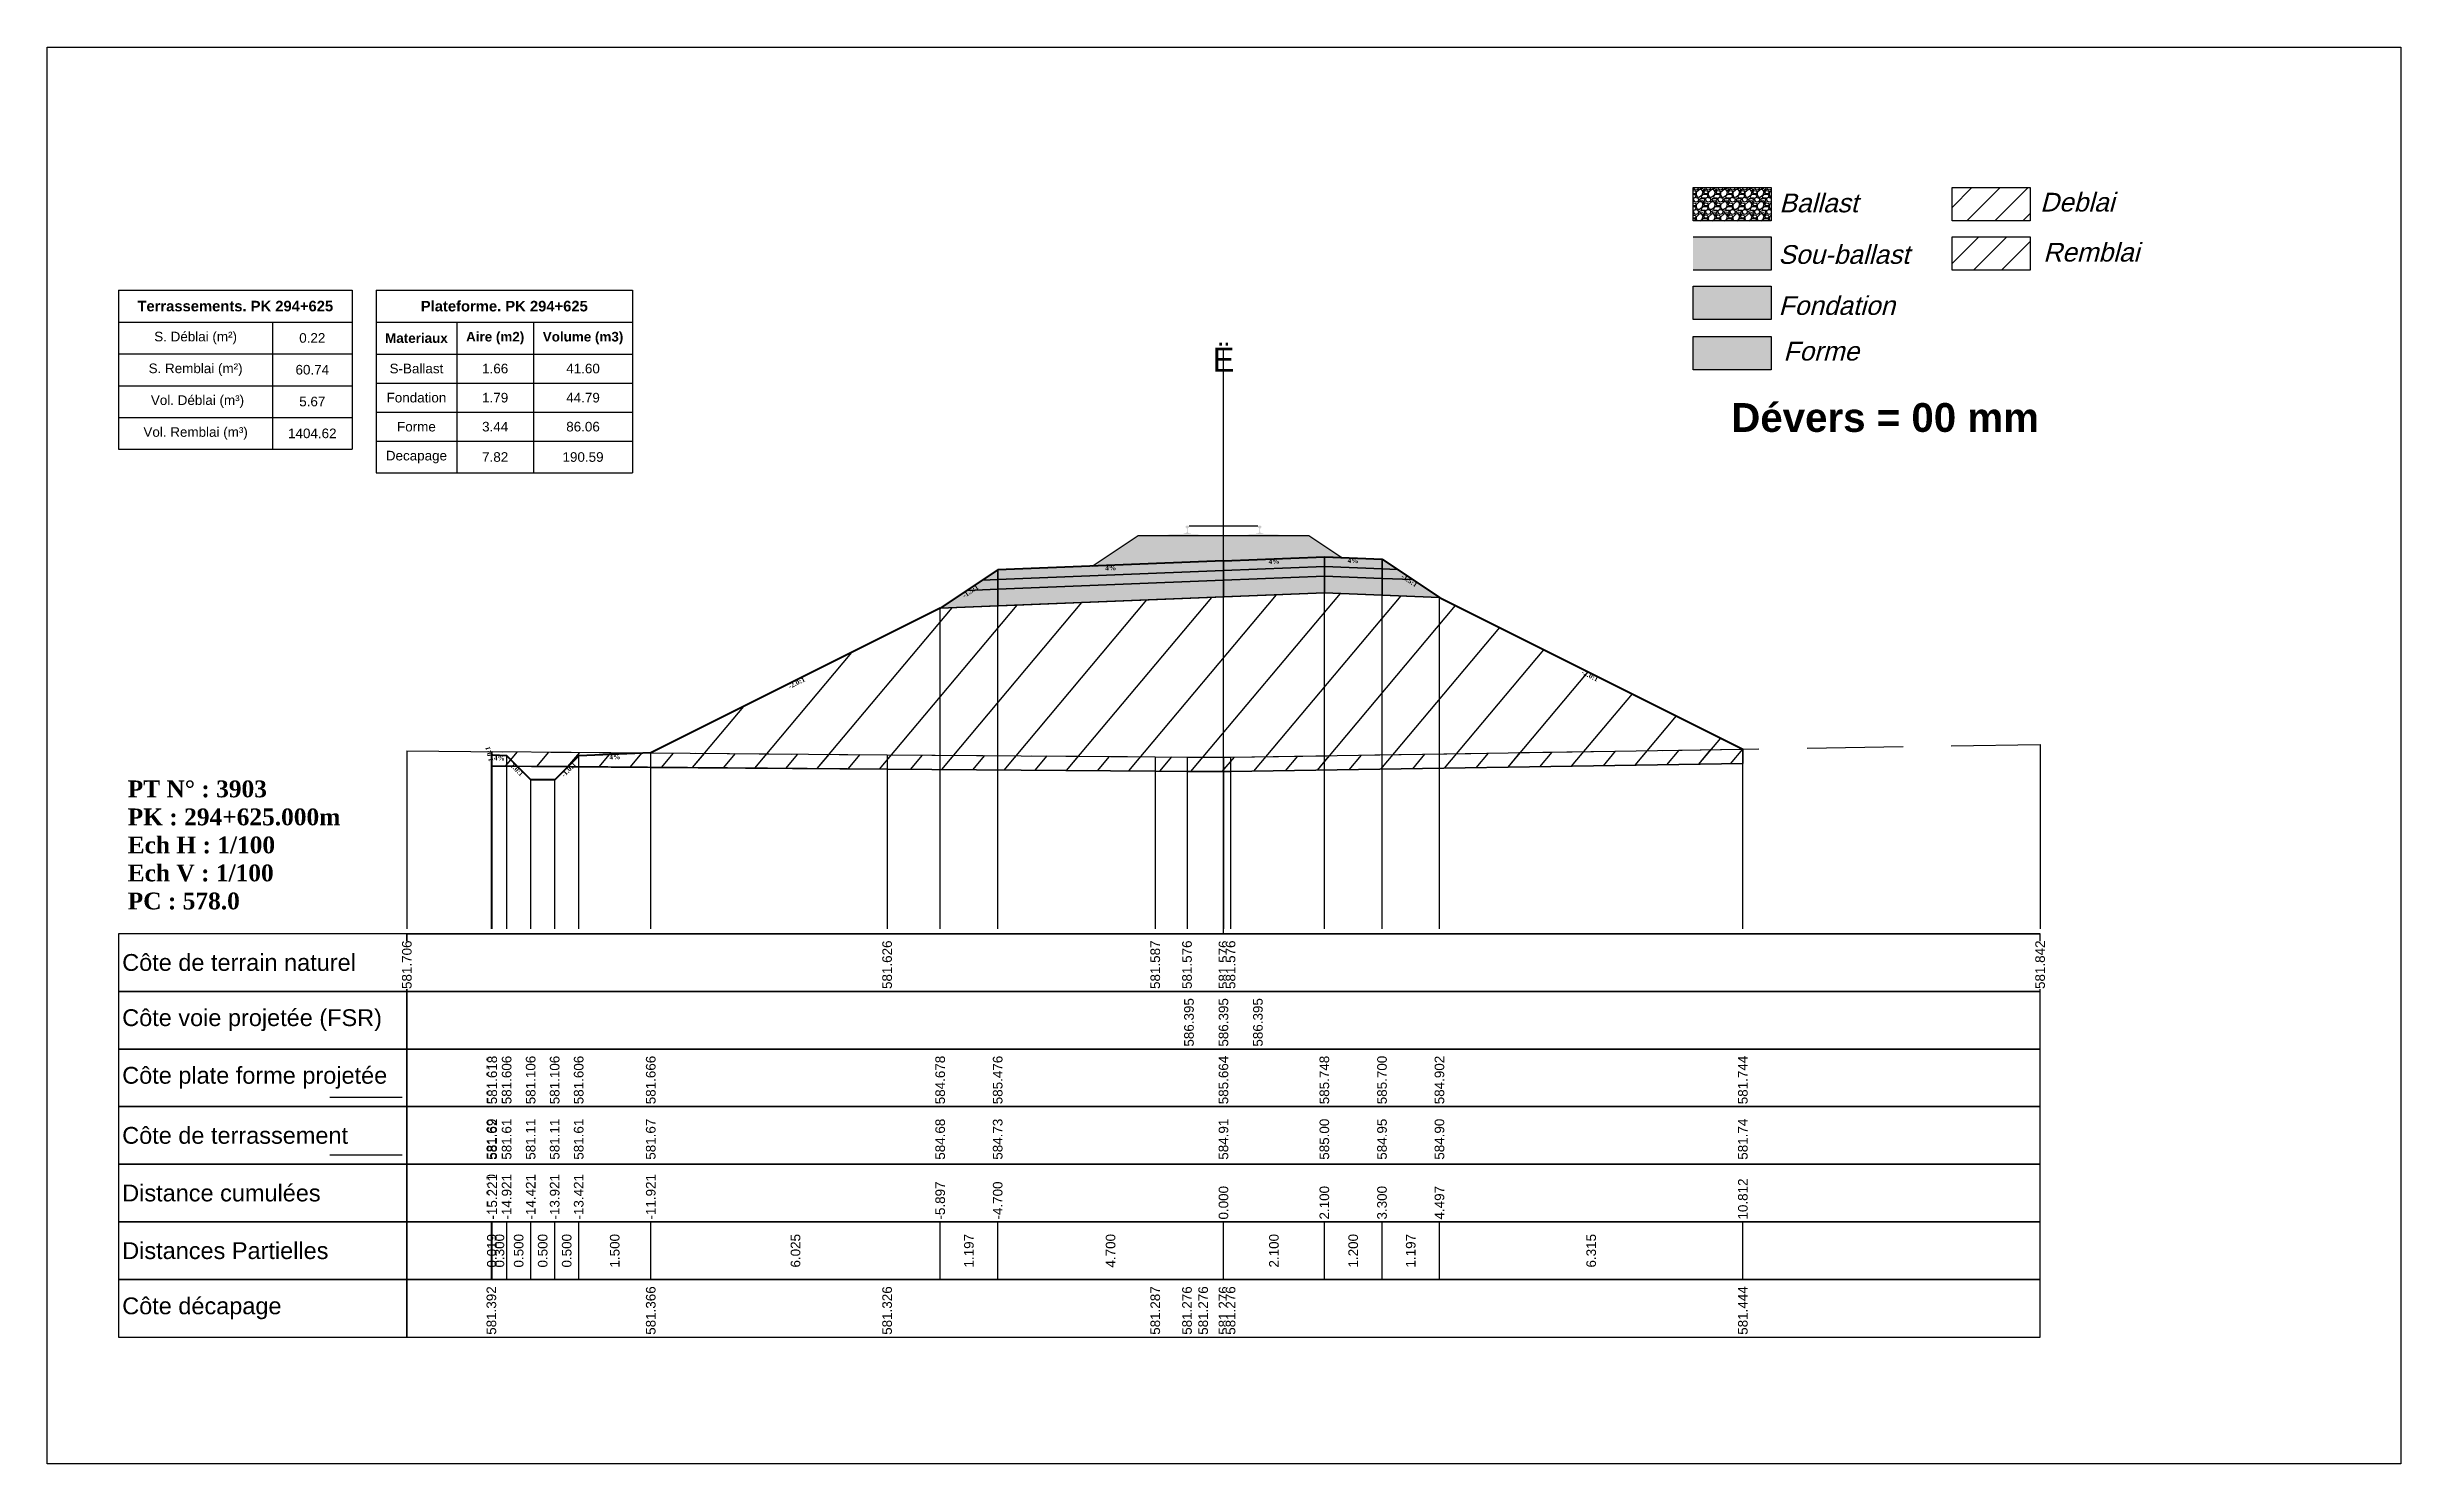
# Model space of a CAD drawing. Header units: millimetres. Extents: x 2762 to 3076, y 916 to 3305.
# Drawn here: x 2797.56 to 2846.56, y 2775.65 to 2805.15 of the extents above; entities that cross this region are included whole.
import ezdxf

# ---------------------------------------------------------------- set-up
doc = ezdxf.new("R2010")
doc.units = ezdxf.units.MM
doc.header["$LTSCALE"] = 2
doc.linetypes.add('CACHE', pattern=[9.525, 6.35, -3.175])
doc.linetypes.add('DASHED', pattern=[0.75, 0.5, -0.25])
for name, color, linetype in [('C-ANNO-TABL', 1, 'Continuous'), ('C-ANNO-TABL-TEXT', 150, 'Continuous'), ('C-ANNO-TABL-TITL', 150, 'Continuous'), ('C-ANNO-TABL-TTBL', 5, 'Continuous'), ('C-ROAD-CORR', 5, 'Continuous'), ('C-ROAD-SCTN', 7, 'Continuous')]:
    doc.layers.add(name, color=color, linetype=linetype)
doc.styles.add('ARIAL', font='arial.ttf')
doc.styles.add('C3D_Etiquette', font='romans.shx')
doc.styles.add('C3D_Profil_Travers', font='romans.shx')
doc.styles.get("Standard").update_dxf_attribs({"font": 'arial.ttf'})

msp = doc.modelspace()

# ---------------------------------------------------------------- texts
at = {"color": 7, "linetype": 'Continuous', "lineweight": -3}
for s, insert, char_height, attachment_point, style in [('{\\fWingdings|b0|i0|c2|p0;Ë}', (2822.055, 2798.384), 0.5, 8, 'C3D_Profil_Travers'), ('{\\fTimes New Roman|b1|i0|c0|p18;PT N° : 3903\\PPK : 294+625.000m\\PEch H : 1/100\\PEch V : 1/100\\PPC : 578.0}', (2799.243, 2787.184), 0.35, 7, 'C3D_Profil_Travers'), ('{\\fArial|b0|i0|c0|p34;Côte de terrain naturel}', (2799.129, 2786.084), 0.35, 4, 'C3D_Etiquette'), ('{\\fArial|b0|i0|c0|p34;Côte plate forme projetée}', (2799.129, 2783.684), 0.35, 4, 'C3D_Etiquette'), ('{\\fArial|b0|i0|c0|p34;Côte de terrassement}', (2799.129, 2782.484), 0.35, 4, 'C3D_Etiquette'), ('{\\fArial|b0|i0|c0|p34;Distance cumulées}', (2799.129, 2781.284), 0.35, 4, 'C3D_Etiquette'), ('{\\fArial|b0|i0|c0|p34;Distances Partielles}', (2799.129, 2780.084), 0.35, 4, 'C3D_Etiquette'), ('{\\fArial|b0|i0|c0|p34;Côte décapage}', (2799.129, 2778.884), 0.35, 4, 'C3D_Etiquette')]:
    msp.add_mtext(s, dxfattribs=dict(at, insert=insert, char_height=char_height, attachment_point=attachment_point, style=style))
at = {"insert": (2832.624, 2797.733), "char_height": 0.6, "attachment_point": 1}
msp.add_mtext_dynamic_manual_height_columns('{\\fArial|b1|i0|c0|p34;Dévers = 00 mm}', width=8.82587, gutter_width=1.25, heights=[0], dxfattribs=at)
at = {"color": 7, "linetype": 'Continuous', "lineweight": -3, "char_height": 0.1, "style": 'C3D_Etiquette'}
for s, insert, width, attachment_point, rotation in [('{\\fTimes New Roman|b1|i0|c0|p18;4%}', (2823.105, 2794.486), 0.37094, 2, 2.2906), ('{\\fTimes New Roman|b1|i0|c0|p18;4%}', (2824.754, 2794.504), 0.42071, 2, 357.7094), ('{\\fTimes New Roman|b1|i0|c0|p18;4%}', (2819.705, 2794.35), 0.42071, 2, 2.2906), ('{\\fTimes New Roman|b1|i0|c0|p18;-1.5:1}', (2825.951, 2794.081), 0.34598, 2, 326.3099), ('{\\fTimes New Roman|b1|i0|c0|p18;-1.5:1}', (2816.758, 2793.857), 0.34598, 2, 33.6901), ('{\\fTimes New Roman|b1|i0|c0|p18;-2.0:1}', (2813.147, 2791.952), 0.34598, 2, 26.5651), ('{\\fTimes New Roman|b1|i0|c0|p18;-2.0:1}', (2829.707, 2792.103), 0.34598, 2, 333.4349), ('{\\fTimes New Roman|b1|i0|c0|p18;1.0:1}', (2806.82, 2790.438), 0.29446, 8, 104.0362), ('{\\fTimes New Roman|b1|i0|c0|p18;4%}', (2806.983, 2790.391), 0.37094, 2, 357.7094), ('{\\fTimes New Roman|b1|i0|c0|p18;1.0:1}', (2807.38, 2790.137), 0.29001, 2, 315), ('{\\fTimes New Roman|b1|i0|c0|p18;-1.0:1}', (2808.386, 2790.137), 0.34598, 2, 45), ('{\\fTimes New Roman|b1|i0|c0|p18;4%}', (2809.383, 2790.415), 0.42071, 2, 2.2906)]:
    msp.add_mtext(s, dxfattribs=dict(at, insert=insert, width=width, attachment_point=attachment_point, rotation=rotation))
at = {"color": 7, "linetype": 'Continuous', "lineweight": -3, "insert": (2799.129, 2784.884), "char_height": 0.35, "attachment_point": 4}
msp.add_mtext('{\\fArial|b0|i0|c0|p34;Côte voie projetée (FSR)}', dxfattribs=at)
at = {"color": 7, "linetype": 'Continuous', "lineweight": -3, "char_height": 0.2, "rotation": 90, "style": 'C3D_Profil_Travers'}
for s, insert, attachment_point in [('{\\fArial|b0|i0|c0|p34;581.69}', (2806.815, 2781.979), 4), ('{\\fArial|b0|i0|c0|p34;581.62}', (2806.833, 2781.979), 4), ('{\\fArial|b0|i0|c0|p34;581.61}', (2807.133, 2781.979), 4), ('{\\fArial|b0|i0|c0|p34;581.11}', (2807.633, 2781.979), 4), ('{\\fArial|b0|i0|c0|p34;581.11}', (2808.133, 2781.979), 4), ('{\\fArial|b0|i0|c0|p34;581.61}', (2808.633, 2781.979), 4), ('{\\fArial|b0|i0|c0|p34;581.67}', (2810.133, 2781.979), 4), ('{\\fArial|b0|i0|c0|p34;584.68}', (2816.158, 2781.979), 4), ('{\\fArial|b0|i0|c0|p34;584.73}', (2817.355, 2781.979), 4), ('{\\fArial|b0|i0|c0|p34;584.91}', (2822.055, 2781.979), 4), ('{\\fArial|b0|i0|c0|p34;585.00}', (2824.155, 2781.979), 4), ('{\\fArial|b0|i0|c0|p34;584.95}', (2825.355, 2781.979), 4), ('{\\fArial|b0|i0|c0|p34;584.90}', (2826.551, 2781.979), 4), ('{\\fArial|b0|i0|c0|p34;581.74}', (2832.867, 2781.979), 4), ('{\\fArial|b0|i0|c0|p34;0.019}', (2806.824, 2780.084), 5), ('{\\fArial|b0|i0|c0|p34;0.300}', (2806.983, 2780.084), 5), ('{\\fArial|b0|i0|c0|p34;0.500}', (2807.383, 2780.084), 5), ('{\\fArial|b0|i0|c0|p34;0.500}', (2807.883, 2780.084), 5), ('{\\fArial|b0|i0|c0|p34;0.500}', (2808.383, 2780.084), 5), ('{\\fArial|b0|i0|c0|p34;1.500}', (2809.383, 2780.084), 5), ('{\\fArial|b0|i0|c0|p34;6.025}', (2813.146, 2780.084), 5), ('{\\fArial|b0|i0|c0|p34;1.197}', (2816.756, 2780.084), 5), ('{\\fArial|b0|i0|c0|p34;4.700}', (2819.705, 2780.084), 5), ('{\\fArial|b0|i0|c0|p34;2.100}', (2823.105, 2780.084), 5), ('{\\fArial|b0|i0|c0|p34;1.200}', (2824.755, 2780.084), 5), ('{\\fArial|b0|i0|c0|p34;1.197}', (2825.953, 2780.084), 5), ('{\\fArial|b0|i0|c0|p34;6.315}', (2829.709, 2780.084), 5)]:
    msp.add_mtext(s, dxfattribs=dict(at, insert=insert, attachment_point=attachment_point))
at = {"layer": 'C-ANNO-TABL-TEXT', "color": 7, "style": 'ARIAL', "oblique": 15}
for s, p in [('Ballast', (2833.624, 2801.705)), ('Deblai', (2839.054, 2801.721)), ('Sou-ballast', (2833.604, 2800.632)), ('Remblai', (2839.118, 2800.679)), ('Fondation', (2833.609, 2799.569)), ('Forme', (2833.709, 2798.619))]:
    msp.add_text(s, height=0.39, dxfattribs=at).set_placement(p)
at = {"layer": 'C-ANNO-TABL-TEXT', "color": 7, "linetype": 'Continuous', "lineweight": -3, "char_height": 0.2, "attachment_point": 5, "style": 'ARIAL'}
for s, insert in [('{\\fArial|b0|i0|c0|p34;\\C7;0.22}', (2803.086, 2799.088)), ('{\\fArial|b0|i0|c0|p34;\\C7;60.74}', (2803.086, 2798.426)), ('{\\fArial|b0|i0|c0|p34;\\C7;S-Ballast}', (2805.254, 2798.451)), ('{\\fArial|b0|i0|c0|p34;\\C7;1.66}', (2806.893, 2798.451)), ('{\\C18;\\c0;41.60}', (2808.722, 2798.451)), ('{\\fArial|b0|i0|c0|p34;\\C7;Fondation}', (2805.254, 2797.845)), ('{\\fArial|b0|i0|c0|p34;\\C7;1.79}', (2806.893, 2797.845)), ('{\\C18;\\c0;44.79}', (2808.722, 2797.845)), ('{\\fArial|b0|i0|c0|p34;\\C7;5.67}', (2803.086, 2797.764)), ('{\\fArial|b0|i0|c0|p34;\\C7;1404.62}', (2803.086, 2797.101)), ('{\\fArial|b0|i0|c0|p34;\\C7;Forme}', (2805.254, 2797.241)), ('{\\fArial|b0|i0|c0|p34;\\C7;3.44}', (2806.893, 2797.241)), ('{\\C18;\\c0;86.06}', (2808.722, 2797.241)), ('{\\fArial|b0|i0|c0|p34;\\C7;Decapage}', (2805.254, 2796.609)), ('{\\fArial|b0|i0|c0|p34;\\C7;7.82}', (2806.893, 2796.609)), ('{\\C18;\\c0;190.59}', (2808.722, 2796.609))]:
    msp.add_mtext(s, dxfattribs=dict(at, insert=insert))
at = {"layer": 'C-ANNO-TABL-TITL', "color": 7, "linetype": 'Continuous', "lineweight": -3, "attachment_point": 5, "style": 'ARIAL'}
for s, insert, char_height in [('{\\fArial|b1|i0|c0|p34;\\C7;Terrassements. PK 294+625}', (2801.483, 2799.751), 0.22), ('{\\fArial|b1|i0|c0|p34;\\C18;\\c0;Plateforme. PK 294+625}', (2807.083, 2799.75), 0.22), ('{\\fArial|b0|i0|c0|p34;\\C7;S. Déblai (m²) }', (2800.657, 2799.088), 0.2), ('{\\fArial|b1|i0|c0|p34;\\C7;Materiaux   }', (2805.254, 2799.085), 0.2), ('{\\fArial|b1|i0|c0|p34;\\C7;Aire (m2)}', (2806.893, 2799.085), 0.2), ('{\\fArial|b1|i0|c0|p34;\\C7;Volume (m3)}', (2808.722, 2799.085), 0.2), ('{\\fArial|b0|i0|c0|p34;\\C7;S. Remblai (m²) }', (2800.657, 2798.426), 0.2), ('{\\fArial|b0|i0|c0|p34;\\C7; Vol. Déblai (m³) }', (2800.657, 2797.764), 0.2), ('{\\fArial|b0|i0|c0|p34;\\C7;Vol. Remblai (m³)}', (2800.657, 2797.101), 0.2)]:
    msp.add_mtext(s, dxfattribs=dict(at, insert=insert, char_height=char_height))

# ---------------------------------------------------------------- hatches: boundary and pattern name
h = msp.add_hatch(color=11)
h.dxf.hatch_style = 1
h.paths.add_polyline_path([(2833.456, 2801.191), (2831.83, 2801.191), (2831.83, 2800.499), (2833.456, 2800.499)])
h = msp.add_hatch(color=30)
h.dxf.hatch_style = 1
h.paths.add_polyline_path([(2833.456, 2800.164), (2831.83, 2800.164), (2831.83, 2799.472), (2833.456, 2799.472)])
h = msp.add_hatch(color=83)
h.dxf.hatch_style = 1
h.paths.add_polyline_path([(2833.456, 2799.118), (2831.83, 2799.118), (2831.83, 2798.426), (2833.456, 2798.426)])
at = {"linetype": 'Continuous', "lineweight": -3}
h = msp.add_hatch(dxfattribs=at)
h.set_pattern_fill('GRAVEL', color=252, scale=0.009, style=0)
h.set_pattern_definition([(228.0128, (2819.486781, 2794.566807), (-1.8288, -2.0574), [0.030755, -3.0447435]), (184.96974, (2819.466207, 2794.543947), (2.743199999, 0.228600013), [0.0527764, -5.2248644]), (132.51045, (2819.413629, 2794.539375), (2.286, -2.5146), [0.0372133, -3.684125]), (267.2737, (2819.324475, 2794.482225), (0.2286, 4.572), [0.0480604, -4.7579794]), (292.83365, (2819.322189, 2794.434219), (-1.143, 2.7432), [0.047127, -4.6655827]), (357.2737, (2819.340477, 2794.390785), (-4.572, 0.2286), [0.0480604, -4.7579794]), (37.69424, (2819.388483, 2794.388499), (-2.9718, -2.286), [0.0635574, -6.2921804]), (72.25533, (2819.438775, 2794.427361), (1.6002, 5.0292), [0.0600048, -5.940473]), (121.42957, (2819.457063, 2794.484511), (-1.8288, 2.9718), [0.048223, -4.774099]), (175.23636, (2819.431917, 2794.52566), (2.5146, -0.2286), [0.055054, -2.697654]), (222.39744, (2819.377053, 2794.5302314), (-2.7432, -2.5146), [0.071197, -7.0485095]), (138.81407, (2819.55079, 2794.47994), (-1.6002, 1.3716), [0.0243004, -2.405751]), (171.46923, (2819.532501, 2794.495941), (2.9718, -0.4572), [0.0462314, -4.5769175]), (225, (2819.48678, 2794.5028), (-3e-17, -0.2286), [0.032329, -0.29096]), (203.1986, (2819.47078, 2794.53023), (1.143, 0.4572), [0.01741, -1.723556]), (291.8014, (2819.454777, 2794.523373), (-0.2286, 0.6858), [0.024621, -1.206428]), (30.9638, (2819.46392, 2794.500513), (0.6858, 0.4572), [0.039989, -1.292967]), (161.565, (2819.49821, 2794.52109), (0.4572, -0.2286), [0.028916, -0.693981]), (16.38954, (2819.322189, 2794.523373), (2.286, 0.6858), [0.040508, -4.0102944]), (70.34618, (2819.361051, 2794.534803), (-0.9144, -2.5146), [0.033984, -3.3643994]), (293.1986, (2819.49821, 2794.566807), (-0.4572, 1.143), [0.034819, -1.7061465]), (343.61046, (2819.511927, 2794.534803), (-2.286, 0.6858), [0.040508, -4.0102944]), (339.44395, (2819.32219, 2794.381641), (-1.143, 0.4572), [0.039063, -1.914096]), (294.77514, (2819.358765, 2794.367925), (-1.143, 2.5146), [0.0327305, -3.2403234]), (66.8014, (2819.500497, 2794.338207), (0.4572, 1.143), [0.034819, -1.7061465]), (17.35402, (2819.514213, 2794.370211), (-2.9718, -0.9144), [0.0383204, -3.793714]), (69.44395, (2819.388483, 2794.338207), (-0.4572, -1.143), [0.0195316, -1.933628]), (101.3099, (2819.48678, 2794.338207), (-0.2286, 0.9144), [0.011656, -1.1539795]), (165.9638, (2819.484495, 2794.34964), (0.6858, -0.2286), [0.047127, -0.895415]), (186.009, (2819.438775, 2794.361067), (2.286, 0.2286), [0.043674, -4.323723]), (303.69, (2819.46392, 2794.47994), (-0.2286, 0.4572), [0.032969, -0.79126]), (353.15723, (2819.482209, 2794.452507), (3.8862, -0.4572), [0.05756, -5.698441]), (60.9454, (2819.53936, 2794.44565), (-0.9144, -1.6002), [0.023536, -2.330045]), (90, (2819.5508, 2794.46622), (-0.2286, 0.2286), [0.013716, -0.214884]), (120.25644, (2819.434203, 2794.367925), (0.9144, -1.6002), [0.031758, -3.1440547]), (48.0128, (2819.418201, 2794.395357), (1.8288, 2.0574), [0.06151, -3.0139886]), (0, (2819.45935, 2794.44108), (0.2286, 0.2286), [0.059436, -0.169164]), (325.30485, (2819.518785, 2794.441077), (2.286, -1.6002), [0.036145, -3.5783385]), (254.0546, (2819.548503, 2794.420503), (-0.2286, -0.9144), [0.033285, -1.6309485]), (207.64598, (2819.539359, 2794.388499), (-4.3434, -2.286), [0.054193, -5.365122]), (175.42608, (2819.491353, 2794.363353), (-2.9718, 0.2286), [0.0573327, -5.675926])])
h.paths.add_polyline_path([(2819.322, 2794.338), (2820.28, 2794.977), (2823.83, 2794.977), (2824.519, 2794.517), (2824.155, 2794.532)])
msp.add_hatch(color=254, dxfattribs=at).paths.add_polyline_path([(2820.837, 2794.795), (2820.837, 2794.98), (2820.952, 2795.001), (2821.3, 2795.001), (2821.3, 2795.007), (2821.226, 2795.007), (2821.226, 2795.016), (2821.227, 2795.017), (2821.229, 2795.018), (2821.23, 2795.018), (2821.25, 2795.02), (2821.253, 2795.02), (2821.256, 2795.022), (2821.284, 2795.032), (2821.287, 2795.033), (2821.288, 2795.035), (2821.289, 2795.036), (2821.29, 2795.04), (2821.291, 2795.047), (2821.292, 2795.056), (2821.293, 2795.067), (2821.293, 2795.091), (2821.292, 2795.107), (2821.292, 2795.113), (2821.291, 2795.119), (2821.29, 2795.123), (2821.29, 2795.125), (2821.289, 2795.129), (2821.288, 2795.13), (2821.287, 2795.132), (2821.286, 2795.133), (2821.285, 2795.134), (2821.269, 2795.14), (2821.267, 2795.141), (2821.266, 2795.142), (2821.265, 2795.144), (2821.265, 2795.146), (2821.265, 2795.164), (2821.266, 2795.169), (2821.267, 2795.171), (2821.269, 2795.173), (2821.271, 2795.175), (2821.274, 2795.176), (2821.275, 2795.176), (2821.279, 2795.177), (2821.283, 2795.178), (2821.286, 2795.178), (2821.29, 2795.178), (2821.295, 2795.178), (2821.298, 2795.178), (2821.301, 2795.179), (2821.305, 2795.178), (2821.308, 2795.178), (2821.312, 2795.178), (2821.317, 2795.178), (2821.32, 2795.178), (2821.324, 2795.177), (2821.328, 2795.176), (2821.329, 2795.176), (2821.331, 2795.175), (2821.334, 2795.173), (2821.336, 2795.171), (2821.337, 2795.169), (2821.337, 2795.164), (2821.337, 2795.146), (2821.337, 2795.144), (2821.337, 2795.142), (2821.336, 2795.141), (2821.334, 2795.14), (2821.318, 2795.134), (2821.317, 2795.133), (2821.315, 2795.132), (2821.314, 2795.13), (2821.314, 2795.129), (2821.313, 2795.125), (2821.312, 2795.123), (2821.312, 2795.119), (2821.311, 2795.113), (2821.31, 2795.107), (2821.31, 2795.091), (2821.31, 2795.067), (2821.311, 2795.056), (2821.312, 2795.047), (2821.313, 2795.04), (2821.314, 2795.036), (2821.315, 2795.035), (2821.316, 2795.033), (2821.318, 2795.032), (2821.347, 2795.022), (2821.35, 2795.02), (2821.353, 2795.02), (2821.373, 2795.018), (2821.374, 2795.018), (2821.375, 2795.017), (2821.376, 2795.016), (2821.376, 2795.007), (2821.302, 2795.007), (2821.302, 2795.001), (2821.506, 2795.001), (2821.638, 2794.97), (2822.472, 2794.97), (2822.603, 2795.001), (2822.807, 2795.001), (2822.807, 2795.007), (2822.733, 2795.007), (2822.733, 2795.016), (2822.734, 2795.017), (2822.736, 2795.018), (2822.737, 2795.018), (2822.757, 2795.02), (2822.76, 2795.02), (2822.763, 2795.022), (2822.791, 2795.032), (2822.794, 2795.033), (2822.795, 2795.035), (2822.796, 2795.036), (2822.797, 2795.04), (2822.798, 2795.047), (2822.799, 2795.056), (2822.8, 2795.067), (2822.8, 2795.091), (2822.799, 2795.107), (2822.799, 2795.113), (2822.798, 2795.119), (2822.797, 2795.123), (2822.797, 2795.125), (2822.796, 2795.129), (2822.795, 2795.13), (2822.794, 2795.132), (2822.793, 2795.133), (2822.792, 2795.134), (2822.776, 2795.14), (2822.774, 2795.141), (2822.773, 2795.142), (2822.772, 2795.144), (2822.772, 2795.146), (2822.772, 2795.164), (2822.773, 2795.169), (2822.774, 2795.171), (2822.776, 2795.173), (2822.778, 2795.175), (2822.781, 2795.176), (2822.782, 2795.176), (2822.786, 2795.177), (2822.79, 2795.178), (2822.793, 2795.178), (2822.797, 2795.178), (2822.802, 2795.178), (2822.805, 2795.178), (2822.808, 2795.179), (2822.812, 2795.178), (2822.815, 2795.178), (2822.819, 2795.178), (2822.824, 2795.178), (2822.827, 2795.178), (2822.831, 2795.177), (2822.835, 2795.176), (2822.836, 2795.176), (2822.838, 2795.175), (2822.841, 2795.173), (2822.843, 2795.171), (2822.844, 2795.169), (2822.844, 2795.164), (2822.844, 2795.146), (2822.844, 2795.144), (2822.844, 2795.142), (2822.843, 2795.141), (2822.841, 2795.14), (2822.825, 2795.134), (2822.824, 2795.133), (2822.822, 2795.132), (2822.821, 2795.13), (2822.821, 2795.129), (2822.82, 2795.125), (2822.819, 2795.123), (2822.819, 2795.119), (2822.818, 2795.113), (2822.817, 2795.107), (2822.817, 2795.091), (2822.817, 2795.067), (2822.818, 2795.056), (2822.819, 2795.047), (2822.82, 2795.04), (2822.821, 2795.036), (2822.822, 2795.035), (2822.823, 2795.033), (2822.825, 2795.032), (2822.854, 2795.022), (2822.857, 2795.02), (2822.86, 2795.02), (2822.88, 2795.018), (2822.881, 2795.018), (2822.882, 2795.017), (2822.883, 2795.016), (2822.883, 2795.007), (2822.809, 2795.007), (2822.809, 2795.001), (2823.157, 2795.001), (2823.272, 2794.98), (2823.272, 2794.795)])
h = msp.add_hatch(color=11, dxfattribs=at)
h.paths.add_polyline_path([(2825.355, 2794.284), (2825.355, 2794.484), (2825.674, 2794.271)])
h.paths.add_polyline_path([(2824.155, 2794.332), (2824.155, 2794.532), (2825.355, 2794.484), (2825.355, 2794.284)])
h.paths.add_polyline_path([(2822.055, 2794.248), (2822.055, 2794.448), (2824.155, 2794.532), (2824.155, 2794.332)])
h.paths.add_polyline_path([(2817.355, 2794.06), (2817.355, 2794.26), (2822.055, 2794.448), (2822.055, 2794.248)])
h.paths.add_polyline_path([(2817.035, 2794.047), (2817.355, 2794.26), (2817.355, 2794.06)])
h = msp.add_hatch(color=83, dxfattribs=at)
h.paths.add_polyline_path([(2825.355, 2793.734), (2825.355, 2794.084), (2825.993, 2794.058), (2826.551, 2793.686)])
h.paths.add_polyline_path([(2824.155, 2793.782), (2824.155, 2794.132), (2825.355, 2794.084), (2825.355, 2793.734)])
h.paths.add_polyline_path([(2822.055, 2793.698), (2822.055, 2794.048), (2824.155, 2794.132), (2824.155, 2793.782)])
h.paths.add_polyline_path([(2817.355, 2793.51), (2817.355, 2793.86), (2822.055, 2794.048), (2822.055, 2793.698)])
h.paths.add_polyline_path([(2816.158, 2793.462), (2816.716, 2793.834), (2817.355, 2793.86), (2817.355, 2793.51)])
h = msp.add_hatch(color=30, dxfattribs=at)
h.paths.add_polyline_path([(2825.355, 2794.084), (2825.355, 2794.284), (2825.674, 2794.271), (2825.993, 2794.058)])
h.paths.add_polyline_path([(2824.155, 2794.132), (2824.155, 2794.332), (2825.355, 2794.284), (2825.355, 2794.084)])
h.paths.add_polyline_path([(2822.055, 2794.048), (2822.055, 2794.248), (2824.155, 2794.332), (2824.155, 2794.132)])
h.paths.add_polyline_path([(2817.355, 2793.86), (2817.355, 2794.06), (2822.055, 2794.248), (2822.055, 2794.048)])
h.paths.add_polyline_path([(2816.716, 2793.834), (2817.035, 2794.047), (2817.355, 2794.06), (2817.355, 2793.86)])
h = msp.add_hatch(dxfattribs=at)
h.set_pattern_fill('_U', color=3, angle=50, style=0, pattern_type=0)
h.set_pattern_definition([(50, (2808.4071, 2790.1632), (-0.766044, 0.642788), [])])
h.paths.add_polyline_path([(2808.407, 2790.163), (2808.633, 2790.389), (2810.133, 2790.449), (2816.158, 2793.462), (2824.155, 2793.782), (2826.551, 2793.686), (2832.867, 2790.528), (2832.867, 2790.228), (2822.203, 2790.06), (2821.296, 2790.059), (2820.635, 2790.071), (2815.053, 2790.11)])
h.paths.add_polyline_path([(2806.815, 2790.176), (2806.815, 2790.476), (2806.833, 2790.401), (2807.133, 2790.389), (2807.351, 2790.172)])
h = msp.add_hatch(dxfattribs=at)
h.set_pattern_fill('_U', color=150, scale=0.5, angle=50, style=0, pattern_type=0)
h.set_pattern_definition([(50, (2808.4071, 2790.1632), (-0.383022, 0.321394), [])])
h.paths.add_polyline_path([(2808.407, 2790.163), (2808.633, 2790.389), (2810.133, 2790.449), (2815.053, 2790.41), (2820.635, 2790.371), (2821.296, 2790.359), (2822.203, 2790.36), (2832.867, 2790.528), (2832.867, 2790.228), (2822.203, 2790.06), (2821.296, 2790.059), (2820.635, 2790.071), (2815.053, 2790.11)])
h.paths.add_polyline_path([(2806.815, 2790.476), (2810.133, 2790.449), (2808.633, 2790.389), (2808.407, 2790.163), (2807.351, 2790.172), (2807.133, 2790.389), (2806.833, 2790.401)])
h.paths.add_polyline_path([(2806.815, 2790.176), (2806.815, 2790.476), (2806.833, 2790.401), (2807.133, 2790.389), (2807.351, 2790.172)])

# ---------------------------------------------------------------- linework, layer by layer
for p, q in [((2831.83, 2802.219), (2833.456, 2802.219)), ((2831.83, 2802.219), (2833.456, 2802.219)), ((2831.83, 2801.527), (2831.83, 2802.219)), ((2833.456, 2802.219), (2833.456, 2801.527)), ((2833.456, 2802.219), (2833.456, 2801.527)), ((2837.223, 2802.219), (2838.849, 2802.219)), ((2837.223, 2801.527), (2837.223, 2802.219)), ((2838.849, 2802.219), (2838.849, 2801.527)), ((2833.456, 2801.527), (2831.83, 2801.527)), ((2833.456, 2801.527), (2831.83, 2801.527)), ((2838.849, 2801.527), (2837.223, 2801.527)), ((2831.83, 2801.191), (2833.456, 2801.191)), ((2833.456, 2801.191), (2833.456, 2800.499)), ((2837.223, 2801.191), (2838.849, 2801.191)), ((2837.223, 2800.499), (2837.223, 2801.191)), ((2838.849, 2801.191), (2838.849, 2800.499)), ((2833.456, 2800.499), (2831.83, 2800.499)), ((2838.849, 2800.499), (2837.223, 2800.499)), ((2831.83, 2800.164), (2833.456, 2800.164)), ((2831.83, 2799.472), (2831.83, 2800.164)), ((2833.456, 2800.164), (2833.456, 2799.472)), ((2833.456, 2799.472), (2831.83, 2799.472)), ((2831.83, 2799.118), (2833.456, 2799.118)), ((2831.83, 2798.426), (2831.83, 2799.118)), ((2833.456, 2799.118), (2833.456, 2798.426)), ((2833.456, 2798.426), (2831.83, 2798.426))]:
    msp.add_line(p, q)
at = {"linetype": 'Continuous'}
for p, q in [((2831.833, 2802.172), (2831.83, 2802.173)), ((2831.83, 2802.17), (2831.833, 2802.172)), ((2831.87, 2802.144), (2831.83, 2802.15)), ((2831.83, 2802.104), (2831.88, 2802.098)), ((2831.83, 2802.083), (2831.856, 2802.083)), ((2831.882, 2802.019), (2831.83, 2801.992)), ((2831.833, 2801.918), (2831.83, 2801.919)), ((2831.83, 2801.916), (2831.833, 2801.918)), ((2831.87, 2801.89), (2831.83, 2801.896)), ((2831.83, 2801.85), (2831.88, 2801.844)), ((2831.83, 2801.829), (2831.856, 2801.829)), ((2831.834, 2801.969), (2831.849, 2801.934)), ((2831.835, 2801.969), (2831.851, 2802.005)), ((2831.836, 2802.219), (2831.849, 2802.188)), ((2831.848, 2802.188), (2831.891, 2802.175)), ((2831.848, 2801.934), (2831.891, 2801.921)), ((2831.851, 2802.005), (2831.892, 2802.018)), ((2831.855, 2802.086), (2831.889, 2802.063)), ((2831.855, 2801.832), (2831.889, 2801.809)), ((2831.893, 2802.128), (2831.872, 2802.145)), ((2831.893, 2801.874), (2831.872, 2801.891)), ((2831.879, 2802.088), (2831.892, 2802.111)), ((2831.889, 2802.061), (2831.879, 2802.025)), ((2831.879, 2801.834), (2831.892, 2801.857)), ((2831.891, 2802.175), (2831.935, 2802.188)), ((2831.891, 2802.016), (2831.932, 2802.001)), ((2831.891, 2801.921), (2831.935, 2801.934)), ((2831.894, 2802.129), (2831.892, 2802.076)), ((2831.892, 2802.111), (2831.892, 2802.127)), ((2831.892, 2802.076), (2831.912, 2802.028)), ((2831.894, 2801.875), (2831.892, 2801.822)), ((2831.892, 2801.857), (2831.892, 2801.873)), ((2831.892, 2801.822), (2831.912, 2801.774)), ((2831.959, 2802.175), (2831.9, 2802.122)), ((2831.959, 2801.921), (2831.9, 2801.868)), ((2831.912, 2802.025), (2831.965, 2802.022)), ((2831.931, 2802.003), (2831.946, 2801.97)), ((2831.935, 2802.187), (2831.946, 2802.219)), ((2831.935, 2801.933), (2831.948, 2801.969)), ((2832.012, 2802.175), (2831.951, 2802.18)), ((2832.012, 2801.921), (2831.951, 2801.926)), ((2831.992, 2801.939), (2831.964, 2801.969)), ((2831.965, 2802.025), (2832.021, 2802.068)), ((2831.965, 2801.969), (2831.973, 2801.989)), ((2831.992, 2802.193), (2831.968, 2802.219)), ((2832.021, 2801.989), (2831.973, 2801.984)), ((2832.035, 2802.199), (2831.977, 2802.194)), ((2832.035, 2801.945), (2831.977, 2801.94)), ((2831.999, 2802.033), (2832.044, 2802.083)), ((2831.999, 2801.779), (2832.044, 2801.829)), ((2832.018, 2802.003), (2832, 2802.034)), ((2832.039, 2802.131), (2832.011, 2802.176)), ((2832.039, 2801.877), (2832.011, 2801.922)), ((2832.08, 2801.999), (2832.016, 2802.004)), ((2832.021, 2802.068), (2832.041, 2802.132)), ((2832.072, 2801.982), (2832.021, 2801.994)), ((2832.021, 2801.814), (2832.041, 2801.878)), ((2832.038, 2802.175), (2832.048, 2802.15)), ((2832.038, 2801.921), (2832.048, 2801.896)), ((2832.057, 2802.183), (2832.039, 2802.176)), ((2832.057, 2801.929), (2832.039, 2801.922)), ((2832.044, 2802.083), (2832.11, 2802.083)), ((2832.044, 2801.829), (2832.11, 2801.829)), ((2832.049, 2802.149), (2832.087, 2802.172)), ((2832.074, 2802.152), (2832.049, 2802.127)), ((2832.049, 2802.127), (2832.069, 2802.096)), ((2832.049, 2801.895), (2832.087, 2801.918)), ((2832.074, 2801.898), (2832.049, 2801.873)), ((2832.049, 2801.873), (2832.069, 2801.842)), ((2832.069, 2802.219), (2832.051, 2802.198)), ((2832.069, 2802.219), (2832.051, 2802.198)), ((2832.074, 2801.97), (2832.051, 2801.944)), ((2832.087, 2802.172), (2832.056, 2802.182)), ((2832.087, 2801.918), (2832.056, 2801.928)), ((2832.07, 2802.106), (2832.134, 2802.098)), ((2832.07, 2801.852), (2832.134, 2801.844)), ((2832.074, 2801.969), (2832.072, 2801.982)), ((2832.124, 2802.144), (2832.074, 2802.151)), ((2832.124, 2802.144), (2832.074, 2802.151)), ((2832.124, 2801.89), (2832.074, 2801.897)), ((2832.136, 2802.019), (2832.083, 2801.991)), ((2832.088, 2801.969), (2832.103, 2801.934)), ((2832.089, 2801.969), (2832.105, 2802.005)), ((2832.09, 2802.219), (2832.103, 2802.188)), ((2832.09, 2802.219), (2832.103, 2802.188)), ((2832.102, 2802.188), (2832.145, 2802.175)), ((2832.102, 2802.188), (2832.145, 2802.175)), ((2832.102, 2801.934), (2832.145, 2801.921)), ((2832.105, 2802.005), (2832.146, 2802.018)), ((2832.109, 2802.086), (2832.143, 2802.063)), ((2832.109, 2801.832), (2832.143, 2801.809)), ((2832.147, 2802.128), (2832.126, 2802.145)), ((2832.147, 2802.128), (2832.126, 2802.145)), ((2832.147, 2801.874), (2832.126, 2801.891)), ((2832.133, 2802.088), (2832.146, 2802.111)), ((2832.143, 2802.061), (2832.133, 2802.025)), ((2832.133, 2801.834), (2832.146, 2801.857)), ((2832.145, 2802.175), (2832.189, 2802.188)), ((2832.145, 2802.175), (2832.189, 2802.188)), ((2832.145, 2802.016), (2832.186, 2802.001)), ((2832.145, 2801.921), (2832.189, 2801.934)), ((2832.148, 2802.129), (2832.146, 2802.076)), ((2832.148, 2802.129), (2832.146, 2802.076)), ((2832.146, 2802.111), (2832.146, 2802.127)), ((2832.146, 2802.111), (2832.146, 2802.127)), ((2832.146, 2802.076), (2832.166, 2802.028)), ((2832.148, 2801.875), (2832.146, 2801.822)), ((2832.146, 2801.857), (2832.146, 2801.873)), ((2832.146, 2801.822), (2832.166, 2801.774)), ((2832.213, 2802.175), (2832.154, 2802.122)), ((2832.213, 2802.175), (2832.154, 2802.122)), ((2832.213, 2801.921), (2832.154, 2801.868)), ((2832.166, 2802.025), (2832.219, 2802.022)), ((2832.185, 2802.003), (2832.2, 2801.97)), ((2832.189, 2802.187), (2832.2, 2802.219)), ((2832.189, 2802.187), (2832.2, 2802.219)), ((2832.189, 2801.933), (2832.202, 2801.969)), ((2832.266, 2802.175), (2832.205, 2802.18)), ((2832.266, 2802.175), (2832.205, 2802.18)), ((2832.266, 2801.921), (2832.205, 2801.926)), ((2832.246, 2801.939), (2832.218, 2801.969)), ((2832.219, 2802.025), (2832.275, 2802.068)), ((2832.219, 2802.025), (2832.275, 2802.068)), ((2832.219, 2801.969), (2832.227, 2801.989)), ((2832.246, 2802.193), (2832.222, 2802.219)), ((2832.246, 2802.193), (2832.222, 2802.219)), ((2832.275, 2801.989), (2832.227, 2801.984)), ((2832.289, 2802.199), (2832.231, 2802.194)), ((2832.289, 2802.199), (2832.231, 2802.194)), ((2832.289, 2801.945), (2832.231, 2801.94)), ((2832.253, 2802.033), (2832.298, 2802.083)), ((2832.253, 2802.033), (2832.298, 2802.083)), ((2832.253, 2801.779), (2832.298, 2801.829)), ((2832.272, 2802.003), (2832.254, 2802.034)), ((2832.272, 2802.003), (2832.254, 2802.034)), ((2832.293, 2802.131), (2832.265, 2802.176)), ((2832.293, 2802.131), (2832.265, 2802.176)), ((2832.293, 2801.877), (2832.265, 2801.922)), ((2832.334, 2801.999), (2832.27, 2802.004)), ((2832.334, 2801.999), (2832.27, 2802.004)), ((2832.275, 2802.068), (2832.295, 2802.132)), ((2832.275, 2802.068), (2832.295, 2802.132)), ((2832.326, 2801.982), (2832.275, 2801.994)), ((2832.326, 2801.982), (2832.275, 2801.994)), ((2832.275, 2801.814), (2832.295, 2801.878)), ((2832.292, 2802.175), (2832.302, 2802.15)), ((2832.292, 2802.175), (2832.302, 2802.15)), ((2832.292, 2801.921), (2832.302, 2801.896)), ((2832.311, 2802.183), (2832.293, 2802.176)), ((2832.311, 2802.183), (2832.293, 2802.176)), ((2832.311, 2801.929), (2832.293, 2801.922)), ((2832.298, 2802.083), (2832.364, 2802.083)), ((2832.298, 2802.083), (2832.364, 2802.083)), ((2832.298, 2801.829), (2832.364, 2801.829)), ((2832.303, 2802.149), (2832.341, 2802.172)), ((2832.303, 2802.149), (2832.341, 2802.172)), ((2832.328, 2802.152), (2832.303, 2802.127)), ((2832.328, 2802.152), (2832.303, 2802.127)), ((2832.303, 2802.127), (2832.323, 2802.096)), ((2832.303, 2802.127), (2832.323, 2802.096)), ((2832.303, 2801.895), (2832.341, 2801.918)), ((2832.328, 2801.898), (2832.303, 2801.873)), ((2832.303, 2801.873), (2832.323, 2801.842)), ((2832.323, 2802.219), (2832.305, 2802.198)), ((2832.323, 2802.219), (2832.305, 2802.198)), ((2832.328, 2801.97), (2832.305, 2801.944)), ((2832.328, 2801.97), (2832.305, 2801.944)), ((2832.341, 2802.172), (2832.31, 2802.182)), ((2832.341, 2802.172), (2832.31, 2802.182)), ((2832.341, 2801.918), (2832.31, 2801.928)), ((2832.324, 2802.106), (2832.388, 2802.098)), ((2832.324, 2802.106), (2832.388, 2802.098)), ((2832.324, 2801.852), (2832.388, 2801.844)), ((2832.328, 2801.969), (2832.326, 2801.982)), ((2832.328, 2801.969), (2832.326, 2801.982)), ((2832.378, 2802.144), (2832.328, 2802.151)), ((2832.378, 2802.144), (2832.328, 2802.151)), ((2832.378, 2801.89), (2832.328, 2801.897)), ((2832.39, 2802.019), (2832.337, 2801.991)), ((2832.39, 2802.019), (2832.337, 2801.991)), ((2832.342, 2801.969), (2832.357, 2801.934)), ((2832.342, 2801.969), (2832.357, 2801.934)), ((2832.343, 2801.969), (2832.359, 2802.005)), ((2832.343, 2801.969), (2832.359, 2802.005)), ((2832.344, 2802.219), (2832.357, 2802.188)), ((2832.344, 2802.219), (2832.357, 2802.188)), ((2832.356, 2802.188), (2832.399, 2802.175)), ((2832.356, 2802.188), (2832.399, 2802.175)), ((2832.356, 2801.934), (2832.399, 2801.921)), ((2832.356, 2801.934), (2832.399, 2801.921)), ((2832.359, 2802.005), (2832.4, 2802.018)), ((2832.359, 2802.005), (2832.4, 2802.018)), ((2832.363, 2802.086), (2832.397, 2802.063)), ((2832.363, 2802.086), (2832.397, 2802.063)), ((2832.363, 2801.832), (2832.397, 2801.809)), ((2832.401, 2802.128), (2832.38, 2802.145)), ((2832.401, 2802.128), (2832.38, 2802.145)), ((2832.401, 2801.874), (2832.38, 2801.891)), ((2832.387, 2802.088), (2832.4, 2802.111)), ((2832.387, 2802.088), (2832.4, 2802.111)), ((2832.397, 2802.061), (2832.387, 2802.025)), ((2832.397, 2802.061), (2832.387, 2802.025)), ((2832.387, 2801.834), (2832.4, 2801.857)), ((2832.399, 2802.175), (2832.443, 2802.188)), ((2832.399, 2802.175), (2832.443, 2802.188)), ((2832.399, 2802.016), (2832.44, 2802.001)), ((2832.399, 2802.016), (2832.44, 2802.001)), ((2832.399, 2801.921), (2832.443, 2801.934)), ((2832.399, 2801.921), (2832.443, 2801.934)), ((2832.402, 2802.129), (2832.4, 2802.076)), ((2832.402, 2802.129), (2832.4, 2802.076)), ((2832.4, 2802.111), (2832.4, 2802.127)), ((2832.4, 2802.111), (2832.4, 2802.127)), ((2832.4, 2802.076), (2832.42, 2802.028)), ((2832.4, 2802.076), (2832.42, 2802.028)), ((2832.402, 2801.875), (2832.4, 2801.822)), ((2832.4, 2801.857), (2832.4, 2801.873)), ((2832.4, 2801.822), (2832.42, 2801.774)), ((2832.467, 2802.175), (2832.408, 2802.122)), ((2832.467, 2802.175), (2832.408, 2802.122)), ((2832.467, 2801.921), (2832.408, 2801.868)), ((2832.467, 2801.921), (2832.408, 2801.868)), ((2832.42, 2802.025), (2832.473, 2802.022)), ((2832.42, 2802.025), (2832.473, 2802.022)), ((2832.439, 2802.003), (2832.454, 2801.97)), ((2832.439, 2802.003), (2832.454, 2801.97)), ((2832.443, 2802.187), (2832.454, 2802.219)), ((2832.443, 2802.187), (2832.454, 2802.219)), ((2832.443, 2801.933), (2832.456, 2801.969)), ((2832.443, 2801.933), (2832.456, 2801.969)), ((2832.52, 2802.175), (2832.459, 2802.18)), ((2832.52, 2802.175), (2832.459, 2802.18)), ((2832.52, 2801.921), (2832.459, 2801.926)), ((2832.52, 2801.921), (2832.459, 2801.926)), ((2832.5, 2801.939), (2832.472, 2801.969)), ((2832.5, 2801.939), (2832.472, 2801.969)), ((2832.473, 2802.025), (2832.529, 2802.068)), ((2832.473, 2802.025), (2832.529, 2802.068)), ((2832.473, 2801.969), (2832.481, 2801.989)), ((2832.473, 2801.969), (2832.481, 2801.989)), ((2832.5, 2802.193), (2832.476, 2802.219)), ((2832.5, 2802.193), (2832.476, 2802.219)), ((2832.529, 2801.989), (2832.481, 2801.984)), ((2832.529, 2801.989), (2832.481, 2801.984)), ((2832.543, 2802.199), (2832.485, 2802.194)), ((2832.543, 2802.199), (2832.485, 2802.194)), ((2832.543, 2801.945), (2832.485, 2801.94)), ((2832.543, 2801.945), (2832.485, 2801.94)), ((2832.507, 2802.033), (2832.552, 2802.083)), ((2832.507, 2802.033), (2832.552, 2802.083)), ((2832.507, 2801.779), (2832.552, 2801.829)), ((2832.507, 2801.779), (2832.552, 2801.829)), ((2832.526, 2802.003), (2832.508, 2802.034)), ((2832.526, 2802.003), (2832.508, 2802.034)), ((2832.547, 2802.131), (2832.519, 2802.176)), ((2832.547, 2802.131), (2832.519, 2802.176)), ((2832.547, 2801.877), (2832.519, 2801.922)), ((2832.547, 2801.877), (2832.519, 2801.922)), ((2832.588, 2801.999), (2832.524, 2802.004)), ((2832.588, 2801.999), (2832.524, 2802.004)), ((2832.529, 2802.068), (2832.549, 2802.132)), ((2832.529, 2802.068), (2832.549, 2802.132)), ((2832.58, 2801.982), (2832.529, 2801.994)), ((2832.58, 2801.982), (2832.529, 2801.994)), ((2832.529, 2801.814), (2832.549, 2801.878)), ((2832.529, 2801.814), (2832.549, 2801.878)), ((2832.546, 2802.175), (2832.556, 2802.15)), ((2832.546, 2802.175), (2832.556, 2802.15)), ((2832.546, 2801.921), (2832.556, 2801.896)), ((2832.546, 2801.921), (2832.556, 2801.896)), ((2832.565, 2802.183), (2832.547, 2802.176)), ((2832.565, 2802.183), (2832.547, 2802.176)), ((2832.565, 2801.929), (2832.547, 2801.922)), ((2832.565, 2801.929), (2832.547, 2801.922)), ((2832.552, 2802.083), (2832.618, 2802.083)), ((2832.552, 2802.083), (2832.618, 2802.083)), ((2832.552, 2801.829), (2832.618, 2801.829)), ((2832.552, 2801.829), (2832.618, 2801.829)), ((2832.557, 2802.149), (2832.595, 2802.172)), ((2832.557, 2802.149), (2832.595, 2802.172)), ((2832.582, 2802.152), (2832.557, 2802.127)), ((2832.582, 2802.152), (2832.557, 2802.127)), ((2832.557, 2802.127), (2832.577, 2802.096)), ((2832.557, 2802.127), (2832.577, 2802.096)), ((2832.557, 2801.895), (2832.595, 2801.918)), ((2832.557, 2801.895), (2832.595, 2801.918)), ((2832.582, 2801.898), (2832.557, 2801.873)), ((2832.582, 2801.898), (2832.557, 2801.873)), ((2832.557, 2801.873), (2832.577, 2801.842)), ((2832.557, 2801.873), (2832.577, 2801.842)), ((2832.577, 2802.219), (2832.559, 2802.198)), ((2832.577, 2802.219), (2832.559, 2802.198)), ((2832.582, 2801.97), (2832.559, 2801.944)), ((2832.582, 2801.97), (2832.559, 2801.944)), ((2832.595, 2802.172), (2832.564, 2802.182)), ((2832.595, 2802.172), (2832.564, 2802.182)), ((2832.595, 2801.918), (2832.564, 2801.928)), ((2832.595, 2801.918), (2832.564, 2801.928)), ((2832.578, 2802.106), (2832.642, 2802.098)), ((2832.578, 2802.106), (2832.642, 2802.098)), ((2832.578, 2801.852), (2832.642, 2801.844)), ((2832.578, 2801.852), (2832.642, 2801.844)), ((2832.582, 2801.969), (2832.58, 2801.982)), ((2832.582, 2801.969), (2832.58, 2801.982)), ((2832.632, 2802.144), (2832.582, 2802.151)), ((2832.632, 2802.144), (2832.582, 2802.151)), ((2832.632, 2801.89), (2832.582, 2801.897)), ((2832.632, 2801.89), (2832.582, 2801.897)), ((2832.644, 2802.019), (2832.591, 2801.991)), ((2832.644, 2802.019), (2832.591, 2801.991)), ((2832.596, 2801.969), (2832.611, 2801.934)), ((2832.596, 2801.969), (2832.611, 2801.934)), ((2832.597, 2801.969), (2832.613, 2802.005)), ((2832.597, 2801.969), (2832.613, 2802.005)), ((2832.598, 2802.219), (2832.611, 2802.188)), ((2832.598, 2802.219), (2832.611, 2802.188)), ((2832.61, 2802.188), (2832.653, 2802.175)), ((2832.61, 2802.188), (2832.653, 2802.175)), ((2832.61, 2801.934), (2832.653, 2801.921)), ((2832.61, 2801.934), (2832.653, 2801.921)), ((2832.613, 2802.005), (2832.654, 2802.018)), ((2832.613, 2802.005), (2832.654, 2802.018)), ((2832.617, 2802.086), (2832.651, 2802.063)), ((2832.617, 2802.086), (2832.651, 2802.063)), ((2832.617, 2801.832), (2832.651, 2801.809)), ((2832.617, 2801.832), (2832.651, 2801.809)), ((2832.655, 2802.128), (2832.634, 2802.145)), ((2832.655, 2802.128), (2832.634, 2802.145)), ((2832.655, 2801.874), (2832.634, 2801.891)), ((2832.655, 2801.874), (2832.634, 2801.891)), ((2832.641, 2802.088), (2832.654, 2802.111)), ((2832.641, 2802.088), (2832.654, 2802.111)), ((2832.651, 2802.061), (2832.641, 2802.025)), ((2832.651, 2802.061), (2832.641, 2802.025)), ((2832.641, 2801.834), (2832.654, 2801.857)), ((2832.641, 2801.834), (2832.654, 2801.857)), ((2832.653, 2802.175), (2832.697, 2802.188)), ((2832.653, 2802.175), (2832.697, 2802.188)), ((2832.653, 2802.016), (2832.694, 2802.001)), ((2832.653, 2802.016), (2832.694, 2802.001)), ((2832.653, 2801.921), (2832.697, 2801.934)), ((2832.653, 2801.921), (2832.697, 2801.934)), ((2832.656, 2802.129), (2832.654, 2802.076)), ((2832.656, 2802.129), (2832.654, 2802.076)), ((2832.654, 2802.111), (2832.654, 2802.127)), ((2832.654, 2802.111), (2832.654, 2802.127)), ((2832.654, 2802.076), (2832.674, 2802.028)), ((2832.654, 2802.076), (2832.674, 2802.028)), ((2832.656, 2801.875), (2832.654, 2801.822)), ((2832.656, 2801.875), (2832.654, 2801.822)), ((2832.654, 2801.857), (2832.654, 2801.873)), ((2832.654, 2801.857), (2832.654, 2801.873)), ((2832.654, 2801.822), (2832.674, 2801.774)), ((2832.654, 2801.822), (2832.674, 2801.774)), ((2832.721, 2802.175), (2832.662, 2802.122)), ((2832.721, 2802.175), (2832.662, 2802.122)), ((2832.721, 2801.921), (2832.662, 2801.868)), ((2832.721, 2801.921), (2832.662, 2801.868)), ((2832.674, 2802.025), (2832.727, 2802.022)), ((2832.674, 2802.025), (2832.727, 2802.022)), ((2832.693, 2802.003), (2832.708, 2801.97)), ((2832.693, 2802.003), (2832.708, 2801.97)), ((2832.697, 2802.187), (2832.708, 2802.219)), ((2832.697, 2802.187), (2832.708, 2802.219)), ((2832.697, 2801.933), (2832.71, 2801.969)), ((2832.697, 2801.933), (2832.71, 2801.969)), ((2832.774, 2802.175), (2832.713, 2802.18)), ((2832.774, 2802.175), (2832.713, 2802.18)), ((2832.774, 2801.921), (2832.713, 2801.926)), ((2832.774, 2801.921), (2832.713, 2801.926)), ((2832.754, 2801.939), (2832.726, 2801.969)), ((2832.754, 2801.939), (2832.726, 2801.969)), ((2832.727, 2802.025), (2832.783, 2802.068)), ((2832.727, 2802.025), (2832.783, 2802.068)), ((2832.727, 2801.969), (2832.735, 2801.989)), ((2832.727, 2801.969), (2832.735, 2801.989)), ((2832.754, 2802.193), (2832.73, 2802.219)), ((2832.754, 2802.193), (2832.73, 2802.219)), ((2832.783, 2801.989), (2832.735, 2801.984)), ((2832.783, 2801.989), (2832.735, 2801.984)), ((2832.797, 2802.199), (2832.739, 2802.194)), ((2832.797, 2802.199), (2832.739, 2802.194)), ((2832.797, 2801.945), (2832.739, 2801.94)), ((2832.797, 2801.945), (2832.739, 2801.94)), ((2832.761, 2802.033), (2832.806, 2802.083)), ((2832.761, 2802.033), (2832.806, 2802.083)), ((2832.761, 2801.779), (2832.806, 2801.829)), ((2832.761, 2801.779), (2832.806, 2801.829)), ((2832.78, 2802.003), (2832.762, 2802.034)), ((2832.78, 2802.003), (2832.762, 2802.034)), ((2832.801, 2802.131), (2832.773, 2802.176)), ((2832.801, 2802.131), (2832.773, 2802.176)), ((2832.801, 2801.877), (2832.773, 2801.922)), ((2832.801, 2801.877), (2832.773, 2801.922)), ((2832.842, 2801.999), (2832.778, 2802.004)), ((2832.842, 2801.999), (2832.778, 2802.004)), ((2832.783, 2802.068), (2832.803, 2802.132)), ((2832.783, 2802.068), (2832.803, 2802.132)), ((2832.834, 2801.982), (2832.783, 2801.994)), ((2832.834, 2801.982), (2832.783, 2801.994)), ((2832.783, 2801.814), (2832.803, 2801.878)), ((2832.783, 2801.814), (2832.803, 2801.878)), ((2832.8, 2802.175), (2832.81, 2802.15)), ((2832.8, 2802.175), (2832.81, 2802.15)), ((2832.8, 2801.921), (2832.81, 2801.896)), ((2832.8, 2801.921), (2832.81, 2801.896)), ((2832.819, 2802.183), (2832.801, 2802.176)), ((2832.819, 2802.183), (2832.801, 2802.176)), ((2832.819, 2801.929), (2832.801, 2801.922)), ((2832.819, 2801.929), (2832.801, 2801.922)), ((2832.806, 2802.083), (2832.872, 2802.083)), ((2832.806, 2802.083), (2832.872, 2802.083)), ((2832.806, 2801.829), (2832.872, 2801.829)), ((2832.806, 2801.829), (2832.872, 2801.829)), ((2832.811, 2802.149), (2832.849, 2802.172)), ((2832.811, 2802.149), (2832.849, 2802.172)), ((2832.836, 2802.152), (2832.811, 2802.127)), ((2832.836, 2802.152), (2832.811, 2802.127)), ((2832.811, 2802.127), (2832.831, 2802.096)), ((2832.811, 2802.127), (2832.831, 2802.096)), ((2832.811, 2801.895), (2832.849, 2801.918)), ((2832.811, 2801.895), (2832.849, 2801.918)), ((2832.836, 2801.898), (2832.811, 2801.873)), ((2832.836, 2801.898), (2832.811, 2801.873)), ((2832.811, 2801.873), (2832.831, 2801.842)), ((2832.811, 2801.873), (2832.831, 2801.842)), ((2832.831, 2802.219), (2832.813, 2802.198)), ((2832.831, 2802.219), (2832.813, 2802.198)), ((2832.836, 2801.97), (2832.813, 2801.944)), ((2832.836, 2801.97), (2832.813, 2801.944)), ((2832.849, 2802.172), (2832.818, 2802.182)), ((2832.849, 2802.172), (2832.818, 2802.182)), ((2832.849, 2801.918), (2832.818, 2801.928)), ((2832.849, 2801.918), (2832.818, 2801.928)), ((2832.832, 2802.106), (2832.896, 2802.098)), ((2832.832, 2802.106), (2832.896, 2802.098)), ((2832.832, 2801.852), (2832.896, 2801.844)), ((2832.832, 2801.852), (2832.896, 2801.844)), ((2832.836, 2801.969), (2832.834, 2801.982)), ((2832.836, 2801.969), (2832.834, 2801.982)), ((2832.886, 2802.144), (2832.836, 2802.151)), ((2832.886, 2802.144), (2832.836, 2802.151)), ((2832.886, 2801.89), (2832.836, 2801.897)), ((2832.886, 2801.89), (2832.836, 2801.897)), ((2832.898, 2802.019), (2832.845, 2801.991)), ((2832.898, 2802.019), (2832.845, 2801.991)), ((2832.85, 2801.969), (2832.865, 2801.934)), ((2832.85, 2801.969), (2832.865, 2801.934)), ((2832.851, 2801.969), (2832.867, 2802.005)), ((2832.851, 2801.969), (2832.867, 2802.005)), ((2832.852, 2802.219), (2832.865, 2802.188)), ((2832.852, 2802.219), (2832.865, 2802.188)), ((2832.864, 2802.188), (2832.907, 2802.175)), ((2832.864, 2802.188), (2832.907, 2802.175)), ((2832.864, 2801.934), (2832.907, 2801.921)), ((2832.864, 2801.934), (2832.907, 2801.921)), ((2832.867, 2802.005), (2832.908, 2802.018)), ((2832.867, 2802.005), (2832.908, 2802.018)), ((2832.871, 2802.086), (2832.905, 2802.063)), ((2832.871, 2802.086), (2832.905, 2802.063)), ((2832.871, 2801.832), (2832.905, 2801.809)), ((2832.871, 2801.832), (2832.905, 2801.809)), ((2832.909, 2802.128), (2832.888, 2802.145)), ((2832.909, 2802.128), (2832.888, 2802.145)), ((2832.909, 2801.874), (2832.888, 2801.891)), ((2832.909, 2801.874), (2832.888, 2801.891)), ((2832.895, 2802.088), (2832.908, 2802.111)), ((2832.895, 2802.088), (2832.908, 2802.111)), ((2832.905, 2802.061), (2832.895, 2802.025)), ((2832.905, 2802.061), (2832.895, 2802.025)), ((2832.895, 2801.834), (2832.908, 2801.857)), ((2832.895, 2801.834), (2832.908, 2801.857)), ((2832.907, 2802.175), (2832.951, 2802.188)), ((2832.907, 2802.175), (2832.951, 2802.188)), ((2832.907, 2802.016), (2832.948, 2802.001)), ((2832.907, 2802.016), (2832.948, 2802.001)), ((2832.907, 2801.921), (2832.951, 2801.934)), ((2832.907, 2801.921), (2832.951, 2801.934)), ((2832.91, 2802.129), (2832.908, 2802.076)), ((2832.91, 2802.129), (2832.908, 2802.076)), ((2832.908, 2802.111), (2832.908, 2802.127)), ((2832.908, 2802.111), (2832.908, 2802.127)), ((2832.908, 2802.076), (2832.928, 2802.028)), ((2832.908, 2802.076), (2832.928, 2802.028)), ((2832.91, 2801.875), (2832.908, 2801.822)), ((2832.91, 2801.875), (2832.908, 2801.822)), ((2832.908, 2801.857), (2832.908, 2801.873)), ((2832.908, 2801.857), (2832.908, 2801.873)), ((2832.908, 2801.822), (2832.928, 2801.774)), ((2832.908, 2801.822), (2832.928, 2801.774)), ((2832.975, 2802.175), (2832.916, 2802.122)), ((2832.975, 2802.175), (2832.916, 2802.122)), ((2832.975, 2801.921), (2832.916, 2801.868)), ((2832.975, 2801.921), (2832.916, 2801.868)), ((2832.928, 2802.025), (2832.981, 2802.022)), ((2832.928, 2802.025), (2832.981, 2802.022)), ((2832.947, 2802.003), (2832.962, 2801.97)), ((2832.947, 2802.003), (2832.962, 2801.97)), ((2832.951, 2802.187), (2832.962, 2802.219)), ((2832.951, 2802.187), (2832.962, 2802.219)), ((2832.951, 2801.933), (2832.964, 2801.969)), ((2832.951, 2801.933), (2832.964, 2801.969)), ((2833.028, 2802.175), (2832.967, 2802.18)), ((2833.028, 2802.175), (2832.967, 2802.18)), ((2833.028, 2801.921), (2832.967, 2801.926)), ((2833.028, 2801.921), (2832.967, 2801.926)), ((2833.008, 2801.939), (2832.98, 2801.969)), ((2833.008, 2801.939), (2832.98, 2801.969)), ((2832.981, 2802.025), (2833.037, 2802.068)), ((2832.981, 2802.025), (2833.037, 2802.068)), ((2832.981, 2801.969), (2832.989, 2801.989)), ((2832.981, 2801.969), (2832.989, 2801.989)), ((2833.008, 2802.193), (2832.984, 2802.219)), ((2833.008, 2802.193), (2832.984, 2802.219)), ((2833.037, 2801.989), (2832.989, 2801.984)), ((2833.037, 2801.989), (2832.989, 2801.984)), ((2833.051, 2802.199), (2832.993, 2802.194)), ((2833.051, 2802.199), (2832.993, 2802.194)), ((2833.051, 2801.945), (2832.993, 2801.94)), ((2833.051, 2801.945), (2832.993, 2801.94)), ((2833.015, 2802.033), (2833.06, 2802.083)), ((2833.015, 2802.033), (2833.06, 2802.083)), ((2833.015, 2801.779), (2833.06, 2801.829)), ((2833.015, 2801.779), (2833.06, 2801.829)), ((2833.034, 2802.003), (2833.016, 2802.034)), ((2833.034, 2802.003), (2833.016, 2802.034)), ((2833.055, 2802.131), (2833.027, 2802.176)), ((2833.055, 2802.131), (2833.027, 2802.176)), ((2833.055, 2801.877), (2833.027, 2801.922)), ((2833.055, 2801.877), (2833.027, 2801.922)), ((2833.096, 2801.999), (2833.032, 2802.004)), ((2833.096, 2801.999), (2833.032, 2802.004)), ((2833.037, 2802.068), (2833.057, 2802.132)), ((2833.037, 2802.068), (2833.057, 2802.132)), ((2833.088, 2801.982), (2833.037, 2801.994)), ((2833.088, 2801.982), (2833.037, 2801.994)), ((2833.037, 2801.814), (2833.057, 2801.878)), ((2833.037, 2801.814), (2833.057, 2801.878)), ((2833.054, 2802.175), (2833.064, 2802.15)), ((2833.054, 2802.175), (2833.064, 2802.15)), ((2833.054, 2801.921), (2833.064, 2801.896)), ((2833.054, 2801.921), (2833.064, 2801.896)), ((2833.073, 2802.183), (2833.055, 2802.176)), ((2833.073, 2802.183), (2833.055, 2802.176)), ((2833.073, 2801.929), (2833.055, 2801.922)), ((2833.073, 2801.929), (2833.055, 2801.922)), ((2833.06, 2802.083), (2833.126, 2802.083)), ((2833.06, 2802.083), (2833.126, 2802.083)), ((2833.06, 2801.829), (2833.126, 2801.829)), ((2833.06, 2801.829), (2833.126, 2801.829)), ((2833.065, 2802.149), (2833.103, 2802.172)), ((2833.065, 2802.149), (2833.103, 2802.172)), ((2833.09, 2802.152), (2833.065, 2802.127)), ((2833.09, 2802.152), (2833.065, 2802.127)), ((2833.065, 2802.127), (2833.085, 2802.096)), ((2833.065, 2802.127), (2833.085, 2802.096)), ((2833.065, 2801.895), (2833.103, 2801.918)), ((2833.065, 2801.895), (2833.103, 2801.918)), ((2833.09, 2801.898), (2833.065, 2801.873)), ((2833.09, 2801.898), (2833.065, 2801.873)), ((2833.065, 2801.873), (2833.085, 2801.842)), ((2833.065, 2801.873), (2833.085, 2801.842)), ((2833.085, 2802.219), (2833.067, 2802.198)), ((2833.085, 2802.219), (2833.067, 2802.198)), ((2833.09, 2801.97), (2833.067, 2801.944)), ((2833.09, 2801.97), (2833.067, 2801.944)), ((2833.103, 2802.172), (2833.072, 2802.182)), ((2833.103, 2802.172), (2833.072, 2802.182)), ((2833.103, 2801.918), (2833.072, 2801.928)), ((2833.103, 2801.918), (2833.072, 2801.928)), ((2833.086, 2802.106), (2833.15, 2802.098)), ((2833.086, 2802.106), (2833.15, 2802.098)), ((2833.086, 2801.852), (2833.15, 2801.844)), ((2833.086, 2801.852), (2833.15, 2801.844)), ((2833.09, 2801.969), (2833.088, 2801.982)), ((2833.09, 2801.969), (2833.088, 2801.982)), ((2833.14, 2802.144), (2833.09, 2802.151)), ((2833.14, 2802.144), (2833.09, 2802.151)), ((2833.14, 2801.89), (2833.09, 2801.897)), ((2833.14, 2801.89), (2833.09, 2801.897)), ((2833.152, 2802.019), (2833.099, 2801.991)), ((2833.152, 2802.019), (2833.099, 2801.991)), ((2833.104, 2801.969), (2833.119, 2801.934)), ((2833.104, 2801.969), (2833.119, 2801.934)), ((2833.105, 2801.969), (2833.121, 2802.005)), ((2833.105, 2801.969), (2833.121, 2802.005)), ((2833.106, 2802.219), (2833.119, 2802.188)), ((2833.106, 2802.219), (2833.119, 2802.188)), ((2833.118, 2802.188), (2833.161, 2802.175)), ((2833.118, 2802.188), (2833.161, 2802.175)), ((2833.118, 2801.934), (2833.161, 2801.921)), ((2833.118, 2801.934), (2833.161, 2801.921)), ((2833.121, 2802.005), (2833.162, 2802.018)), ((2833.121, 2802.005), (2833.162, 2802.018)), ((2833.125, 2802.086), (2833.159, 2802.063)), ((2833.125, 2802.086), (2833.159, 2802.063)), ((2833.125, 2801.832), (2833.159, 2801.809)), ((2833.125, 2801.832), (2833.159, 2801.809)), ((2833.163, 2802.128), (2833.142, 2802.145)), ((2833.163, 2802.128), (2833.142, 2802.145)), ((2833.163, 2801.874), (2833.142, 2801.891)), ((2833.163, 2801.874), (2833.142, 2801.891)), ((2833.149, 2802.088), (2833.162, 2802.111)), ((2833.149, 2802.088), (2833.162, 2802.111)), ((2833.159, 2802.061), (2833.149, 2802.025)), ((2833.159, 2802.061), (2833.149, 2802.025)), ((2833.149, 2801.834), (2833.162, 2801.857)), ((2833.149, 2801.834), (2833.162, 2801.857)), ((2833.161, 2802.175), (2833.205, 2802.188)), ((2833.161, 2802.175), (2833.205, 2802.188)), ((2833.161, 2802.016), (2833.202, 2802.001)), ((2833.161, 2802.016), (2833.202, 2802.001)), ((2833.161, 2801.921), (2833.205, 2801.934)), ((2833.161, 2801.921), (2833.205, 2801.934)), ((2833.164, 2802.129), (2833.162, 2802.076)), ((2833.164, 2802.129), (2833.162, 2802.076)), ((2833.162, 2802.111), (2833.162, 2802.127)), ((2833.162, 2802.111), (2833.162, 2802.127)), ((2833.162, 2802.076), (2833.182, 2802.028)), ((2833.162, 2802.076), (2833.182, 2802.028)), ((2833.164, 2801.875), (2833.162, 2801.822)), ((2833.164, 2801.875), (2833.162, 2801.822)), ((2833.162, 2801.857), (2833.162, 2801.873)), ((2833.162, 2801.857), (2833.162, 2801.873)), ((2833.162, 2801.822), (2833.182, 2801.774)), ((2833.162, 2801.822), (2833.182, 2801.774)), ((2833.229, 2802.175), (2833.17, 2802.122)), ((2833.229, 2802.175), (2833.17, 2802.122)), ((2833.229, 2801.921), (2833.17, 2801.868)), ((2833.229, 2801.921), (2833.17, 2801.868)), ((2833.182, 2802.025), (2833.235, 2802.022)), ((2833.182, 2802.025), (2833.235, 2802.022)), ((2833.201, 2802.003), (2833.216, 2801.97)), ((2833.201, 2802.003), (2833.216, 2801.97)), ((2833.205, 2802.187), (2833.216, 2802.219)), ((2833.205, 2802.187), (2833.216, 2802.219)), ((2833.205, 2801.933), (2833.218, 2801.969)), ((2833.205, 2801.933), (2833.218, 2801.969)), ((2833.282, 2802.175), (2833.221, 2802.18)), ((2833.282, 2802.175), (2833.221, 2802.18)), ((2833.282, 2801.921), (2833.221, 2801.926)), ((2833.282, 2801.921), (2833.221, 2801.926)), ((2833.262, 2801.939), (2833.234, 2801.969)), ((2833.262, 2801.939), (2833.234, 2801.969)), ((2833.235, 2802.025), (2833.291, 2802.068)), ((2833.235, 2802.025), (2833.291, 2802.068)), ((2833.235, 2801.969), (2833.243, 2801.989)), ((2833.235, 2801.969), (2833.243, 2801.989)), ((2833.262, 2802.193), (2833.238, 2802.219)), ((2833.262, 2802.193), (2833.238, 2802.219)), ((2833.291, 2801.989), (2833.243, 2801.984)), ((2833.291, 2801.989), (2833.243, 2801.984)), ((2833.305, 2802.199), (2833.247, 2802.194)), ((2833.305, 2802.199), (2833.247, 2802.194)), ((2833.305, 2801.945), (2833.247, 2801.94)), ((2833.305, 2801.945), (2833.247, 2801.94)), ((2833.269, 2802.033), (2833.314, 2802.083)), ((2833.269, 2802.033), (2833.314, 2802.083)), ((2833.269, 2801.779), (2833.314, 2801.829)), ((2833.269, 2801.779), (2833.314, 2801.829)), ((2833.288, 2802.003), (2833.27, 2802.034)), ((2833.288, 2802.003), (2833.27, 2802.034)), ((2833.309, 2802.131), (2833.281, 2802.176)), ((2833.309, 2802.131), (2833.281, 2802.176)), ((2833.309, 2801.877), (2833.281, 2801.922)), ((2833.309, 2801.877), (2833.281, 2801.922)), ((2833.35, 2801.999), (2833.286, 2802.004)), ((2833.35, 2801.999), (2833.286, 2802.004)), ((2833.291, 2802.068), (2833.311, 2802.132)), ((2833.291, 2802.068), (2833.311, 2802.132)), ((2833.342, 2801.982), (2833.291, 2801.994)), ((2833.342, 2801.982), (2833.291, 2801.994)), ((2833.291, 2801.814), (2833.311, 2801.878)), ((2833.291, 2801.814), (2833.311, 2801.878)), ((2833.308, 2802.175), (2833.318, 2802.15)), ((2833.308, 2802.175), (2833.318, 2802.15)), ((2833.308, 2801.921), (2833.318, 2801.896)), ((2833.308, 2801.921), (2833.318, 2801.896)), ((2833.327, 2802.183), (2833.309, 2802.176)), ((2833.327, 2802.183), (2833.309, 2802.176)), ((2833.327, 2801.929), (2833.309, 2801.922)), ((2833.327, 2801.929), (2833.309, 2801.922)), ((2833.314, 2802.083), (2833.38, 2802.083)), ((2833.314, 2802.083), (2833.38, 2802.083)), ((2833.314, 2801.829), (2833.38, 2801.829)), ((2833.314, 2801.829), (2833.38, 2801.829)), ((2833.319, 2802.149), (2833.357, 2802.172)), ((2833.319, 2802.149), (2833.357, 2802.172)), ((2833.344, 2802.152), (2833.319, 2802.127)), ((2833.344, 2802.152), (2833.319, 2802.127)), ((2833.319, 2802.127), (2833.339, 2802.096)), ((2833.319, 2802.127), (2833.339, 2802.096)), ((2833.319, 2801.895), (2833.357, 2801.918)), ((2833.319, 2801.895), (2833.357, 2801.918)), ((2833.344, 2801.898), (2833.319, 2801.873)), ((2833.344, 2801.898), (2833.319, 2801.873)), ((2833.319, 2801.873), (2833.339, 2801.842)), ((2833.319, 2801.873), (2833.339, 2801.842)), ((2833.339, 2802.219), (2833.321, 2802.198)), ((2833.339, 2802.219), (2833.321, 2802.198)), ((2833.344, 2801.97), (2833.321, 2801.944)), ((2833.344, 2801.97), (2833.321, 2801.944)), ((2833.357, 2802.172), (2833.326, 2802.182)), ((2833.357, 2802.172), (2833.326, 2802.182)), ((2833.357, 2801.918), (2833.326, 2801.928)), ((2833.357, 2801.918), (2833.326, 2801.928)), ((2833.34, 2802.106), (2833.404, 2802.098)), ((2833.34, 2802.106), (2833.404, 2802.098)), ((2833.34, 2801.852), (2833.404, 2801.844)), ((2833.34, 2801.852), (2833.404, 2801.844)), ((2833.344, 2801.969), (2833.342, 2801.982)), ((2833.344, 2801.969), (2833.342, 2801.982)), ((2833.394, 2802.144), (2833.344, 2802.151)), ((2833.394, 2802.144), (2833.344, 2802.151)), ((2833.394, 2801.89), (2833.344, 2801.897)), ((2833.394, 2801.89), (2833.344, 2801.897)), ((2833.406, 2802.019), (2833.353, 2801.991)), ((2833.406, 2802.019), (2833.353, 2801.991)), ((2833.358, 2801.969), (2833.373, 2801.934)), ((2833.358, 2801.969), (2833.373, 2801.934)), ((2833.359, 2801.969), (2833.375, 2802.005)), ((2833.359, 2801.969), (2833.375, 2802.005)), ((2833.36, 2802.219), (2833.373, 2802.188)), ((2833.36, 2802.219), (2833.373, 2802.188)), ((2833.372, 2802.188), (2833.415, 2802.175)), ((2833.372, 2802.188), (2833.415, 2802.175)), ((2833.372, 2801.934), (2833.415, 2801.921)), ((2833.372, 2801.934), (2833.415, 2801.921)), ((2833.375, 2802.005), (2833.416, 2802.018)), ((2833.375, 2802.005), (2833.416, 2802.018)), ((2833.379, 2802.086), (2833.413, 2802.063)), ((2833.379, 2802.086), (2833.413, 2802.063)), ((2833.379, 2801.832), (2833.413, 2801.809)), ((2833.379, 2801.832), (2833.413, 2801.809)), ((2833.417, 2802.128), (2833.396, 2802.145)), ((2833.417, 2802.128), (2833.396, 2802.145)), ((2833.417, 2801.874), (2833.396, 2801.891)), ((2833.417, 2801.874), (2833.396, 2801.891)), ((2833.403, 2802.088), (2833.416, 2802.111)), ((2833.403, 2802.088), (2833.416, 2802.111)), ((2833.413, 2802.061), (2833.403, 2802.025)), ((2833.413, 2802.061), (2833.403, 2802.025)), ((2833.403, 2801.834), (2833.416, 2801.857)), ((2833.403, 2801.834), (2833.416, 2801.857)), ((2833.415, 2802.175), (2833.456, 2802.187)), ((2833.415, 2802.175), (2833.456, 2802.187)), ((2833.415, 2802.016), (2833.456, 2802.001)), ((2833.415, 2802.016), (2833.456, 2802.001)), ((2833.415, 2801.921), (2833.456, 2801.933)), ((2833.415, 2801.921), (2833.456, 2801.933)), ((2833.418, 2802.129), (2833.416, 2802.076)), ((2833.418, 2802.129), (2833.416, 2802.076)), ((2833.416, 2802.111), (2833.416, 2802.127)), ((2833.416, 2802.111), (2833.416, 2802.127)), ((2833.416, 2802.076), (2833.436, 2802.028)), ((2833.416, 2802.076), (2833.436, 2802.028)), ((2833.418, 2801.875), (2833.416, 2801.822)), ((2833.418, 2801.875), (2833.416, 2801.822)), ((2833.416, 2801.857), (2833.416, 2801.873)), ((2833.416, 2801.857), (2833.416, 2801.873)), ((2833.416, 2801.822), (2833.436, 2801.774)), ((2833.416, 2801.822), (2833.436, 2801.774)), ((2833.456, 2802.151), (2833.424, 2802.122)), ((2833.456, 2802.151), (2833.424, 2802.122)), ((2833.456, 2801.897), (2833.424, 2801.868)), ((2833.456, 2801.897), (2833.424, 2801.868)), ((2833.436, 2802.025), (2833.456, 2802.024)), ((2833.436, 2802.025), (2833.456, 2802.024)), ((2833.455, 2802.003), (2833.456, 2802)), ((2833.455, 2802.003), (2833.456, 2802)), ((2831.882, 2801.765), (2831.83, 2801.738)), ((2831.833, 2801.664), (2831.83, 2801.665)), ((2831.83, 2801.662), (2831.833, 2801.664)), ((2831.87, 2801.636), (2831.83, 2801.642)), ((2831.83, 2801.596), (2831.88, 2801.59)), ((2831.83, 2801.575), (2831.856, 2801.575)), ((2831.834, 2801.715), (2831.849, 2801.68)), ((2831.835, 2801.715), (2831.851, 2801.751)), ((2831.848, 2801.68), (2831.891, 2801.667)), ((2831.851, 2801.751), (2831.892, 2801.764)), ((2831.855, 2801.578), (2831.889, 2801.555)), ((2831.893, 2801.62), (2831.872, 2801.637)), ((2831.889, 2801.807), (2831.879, 2801.771)), ((2831.879, 2801.58), (2831.892, 2801.603)), ((2831.889, 2801.553), (2831.881, 2801.527)), ((2831.891, 2801.762), (2831.932, 2801.747)), ((2831.891, 2801.667), (2831.935, 2801.68)), ((2831.894, 2801.621), (2831.892, 2801.568)), ((2831.892, 2801.603), (2831.892, 2801.619)), ((2831.892, 2801.568), (2831.91, 2801.527)), ((2831.959, 2801.667), (2831.9, 2801.614)), ((2831.912, 2801.771), (2831.965, 2801.768)), ((2831.931, 2801.749), (2831.946, 2801.716)), ((2831.935, 2801.679), (2831.948, 2801.715)), ((2832.012, 2801.667), (2831.951, 2801.672)), ((2831.992, 2801.685), (2831.964, 2801.715)), ((2831.965, 2801.771), (2832.021, 2801.814)), ((2831.965, 2801.715), (2831.973, 2801.735)), ((2832.021, 2801.735), (2831.973, 2801.73)), ((2832.035, 2801.691), (2831.977, 2801.686)), ((2831.977, 2801.527), (2832.021, 2801.56)), ((2832.018, 2801.749), (2832, 2801.78)), ((2832, 2801.527), (2832.044, 2801.575)), ((2832.039, 2801.623), (2832.011, 2801.668)), ((2832.08, 2801.745), (2832.016, 2801.75)), ((2832.072, 2801.728), (2832.021, 2801.74)), ((2832.021, 2801.56), (2832.041, 2801.624)), ((2832.038, 2801.667), (2832.048, 2801.642)), ((2832.057, 2801.675), (2832.039, 2801.668)), ((2832.044, 2801.575), (2832.11, 2801.575)), ((2832.049, 2801.641), (2832.087, 2801.664)), ((2832.074, 2801.644), (2832.049, 2801.619)), ((2832.049, 2801.619), (2832.069, 2801.588)), ((2832.074, 2801.716), (2832.051, 2801.69)), ((2832.087, 2801.664), (2832.056, 2801.674)), ((2832.07, 2801.598), (2832.134, 2801.59)), ((2832.074, 2801.715), (2832.072, 2801.728)), ((2832.124, 2801.636), (2832.074, 2801.643)), ((2832.136, 2801.765), (2832.083, 2801.737)), ((2832.088, 2801.715), (2832.103, 2801.68)), ((2832.089, 2801.715), (2832.105, 2801.751)), ((2832.102, 2801.68), (2832.145, 2801.667)), ((2832.105, 2801.751), (2832.146, 2801.764)), ((2832.109, 2801.578), (2832.143, 2801.555)), ((2832.147, 2801.62), (2832.126, 2801.637)), ((2832.143, 2801.807), (2832.133, 2801.771)), ((2832.133, 2801.58), (2832.146, 2801.603)), ((2832.143, 2801.553), (2832.135, 2801.527)), ((2832.145, 2801.762), (2832.186, 2801.747)), ((2832.145, 2801.667), (2832.189, 2801.68)), ((2832.148, 2801.621), (2832.146, 2801.568)), ((2832.146, 2801.603), (2832.146, 2801.619)), ((2832.146, 2801.568), (2832.164, 2801.527)), ((2832.213, 2801.667), (2832.154, 2801.614)), ((2832.166, 2801.771), (2832.219, 2801.768)), ((2832.185, 2801.749), (2832.2, 2801.716)), ((2832.189, 2801.679), (2832.202, 2801.715)), ((2832.266, 2801.667), (2832.205, 2801.672)), ((2832.246, 2801.685), (2832.218, 2801.715)), ((2832.219, 2801.771), (2832.275, 2801.814)), ((2832.219, 2801.715), (2832.227, 2801.735)), ((2832.275, 2801.735), (2832.227, 2801.73)), ((2832.289, 2801.691), (2832.231, 2801.686)), ((2832.231, 2801.527), (2832.275, 2801.56)), ((2832.272, 2801.749), (2832.254, 2801.78)), ((2832.254, 2801.527), (2832.298, 2801.575)), ((2832.293, 2801.623), (2832.265, 2801.668)), ((2832.334, 2801.745), (2832.27, 2801.75)), ((2832.326, 2801.728), (2832.275, 2801.74)), ((2832.275, 2801.56), (2832.295, 2801.624)), ((2832.292, 2801.667), (2832.302, 2801.642)), ((2832.311, 2801.675), (2832.293, 2801.668)), ((2832.298, 2801.575), (2832.364, 2801.575)), ((2832.303, 2801.641), (2832.341, 2801.664)), ((2832.328, 2801.644), (2832.303, 2801.619)), ((2832.303, 2801.619), (2832.323, 2801.588)), ((2832.328, 2801.716), (2832.305, 2801.69)), ((2832.341, 2801.664), (2832.31, 2801.674)), ((2832.324, 2801.598), (2832.388, 2801.59)), ((2832.328, 2801.715), (2832.326, 2801.728)), ((2832.378, 2801.636), (2832.328, 2801.643)), ((2832.39, 2801.765), (2832.337, 2801.737)), ((2832.342, 2801.715), (2832.357, 2801.68)), ((2832.343, 2801.715), (2832.359, 2801.751)), ((2832.356, 2801.68), (2832.399, 2801.667)), ((2832.359, 2801.751), (2832.4, 2801.764)), ((2832.363, 2801.578), (2832.397, 2801.555)), ((2832.401, 2801.62), (2832.38, 2801.637)), ((2832.397, 2801.807), (2832.387, 2801.771)), ((2832.387, 2801.58), (2832.4, 2801.603)), ((2832.397, 2801.553), (2832.389, 2801.527)), ((2832.399, 2801.762), (2832.44, 2801.747)), ((2832.399, 2801.667), (2832.443, 2801.68)), ((2832.402, 2801.621), (2832.4, 2801.568)), ((2832.4, 2801.603), (2832.4, 2801.619)), ((2832.4, 2801.568), (2832.418, 2801.527)), ((2832.467, 2801.667), (2832.408, 2801.614)), ((2832.42, 2801.771), (2832.473, 2801.768)), ((2832.439, 2801.749), (2832.454, 2801.716)), ((2832.443, 2801.679), (2832.456, 2801.715)), ((2832.52, 2801.667), (2832.459, 2801.672)), ((2832.5, 2801.685), (2832.472, 2801.715)), ((2832.473, 2801.771), (2832.529, 2801.814)), ((2832.473, 2801.771), (2832.529, 2801.814)), ((2832.473, 2801.715), (2832.481, 2801.735)), ((2832.529, 2801.735), (2832.481, 2801.73)), ((2832.543, 2801.691), (2832.485, 2801.686)), ((2832.485, 2801.527), (2832.529, 2801.56)), ((2832.526, 2801.749), (2832.508, 2801.78)), ((2832.508, 2801.527), (2832.552, 2801.575)), ((2832.547, 2801.623), (2832.519, 2801.668)), ((2832.588, 2801.745), (2832.524, 2801.75)), ((2832.588, 2801.745), (2832.524, 2801.75)), ((2832.58, 2801.728), (2832.529, 2801.74)), ((2832.58, 2801.728), (2832.529, 2801.74)), ((2832.529, 2801.56), (2832.549, 2801.624)), ((2832.546, 2801.667), (2832.556, 2801.642)), ((2832.565, 2801.675), (2832.547, 2801.668)), ((2832.552, 2801.575), (2832.618, 2801.575)), ((2832.557, 2801.641), (2832.595, 2801.664)), ((2832.582, 2801.644), (2832.557, 2801.619)), ((2832.557, 2801.619), (2832.577, 2801.588)), ((2832.582, 2801.716), (2832.559, 2801.69)), ((2832.595, 2801.664), (2832.564, 2801.674)), ((2832.578, 2801.598), (2832.642, 2801.59)), ((2832.582, 2801.715), (2832.58, 2801.728)), ((2832.582, 2801.715), (2832.58, 2801.728)), ((2832.632, 2801.636), (2832.582, 2801.643)), ((2832.644, 2801.765), (2832.591, 2801.737)), ((2832.644, 2801.765), (2832.591, 2801.737)), ((2832.596, 2801.715), (2832.611, 2801.68)), ((2832.596, 2801.715), (2832.611, 2801.68)), ((2832.597, 2801.715), (2832.613, 2801.751)), ((2832.597, 2801.715), (2832.613, 2801.751)), ((2832.61, 2801.68), (2832.653, 2801.667)), ((2832.61, 2801.68), (2832.653, 2801.667)), ((2832.613, 2801.751), (2832.654, 2801.764)), ((2832.613, 2801.751), (2832.654, 2801.764)), ((2832.617, 2801.578), (2832.651, 2801.555)), ((2832.655, 2801.62), (2832.634, 2801.637)), ((2832.651, 2801.807), (2832.641, 2801.771)), ((2832.651, 2801.807), (2832.641, 2801.771)), ((2832.641, 2801.58), (2832.654, 2801.603)), ((2832.651, 2801.553), (2832.643, 2801.527)), ((2832.653, 2801.762), (2832.694, 2801.747)), ((2832.653, 2801.762), (2832.694, 2801.747)), ((2832.653, 2801.667), (2832.697, 2801.68)), ((2832.653, 2801.667), (2832.697, 2801.68)), ((2832.656, 2801.621), (2832.654, 2801.568)), ((2832.654, 2801.603), (2832.654, 2801.619)), ((2832.654, 2801.568), (2832.672, 2801.527)), ((2832.721, 2801.667), (2832.662, 2801.614)), ((2832.721, 2801.667), (2832.662, 2801.614)), ((2832.674, 2801.771), (2832.727, 2801.768)), ((2832.674, 2801.771), (2832.727, 2801.768)), ((2832.693, 2801.749), (2832.708, 2801.716)), ((2832.693, 2801.749), (2832.708, 2801.716)), ((2832.697, 2801.679), (2832.71, 2801.715)), ((2832.697, 2801.679), (2832.71, 2801.715)), ((2832.774, 2801.667), (2832.713, 2801.672)), ((2832.774, 2801.667), (2832.713, 2801.672)), ((2832.754, 2801.685), (2832.726, 2801.715)), ((2832.754, 2801.685), (2832.726, 2801.715)), ((2832.727, 2801.771), (2832.783, 2801.814)), ((2832.727, 2801.771), (2832.783, 2801.814)), ((2832.727, 2801.715), (2832.735, 2801.735)), ((2832.727, 2801.715), (2832.735, 2801.735)), ((2832.783, 2801.735), (2832.735, 2801.73)), ((2832.783, 2801.735), (2832.735, 2801.73)), ((2832.797, 2801.691), (2832.739, 2801.686)), ((2832.797, 2801.691), (2832.739, 2801.686)), ((2832.739, 2801.527), (2832.783, 2801.56)), ((2832.739, 2801.527), (2832.783, 2801.56)), ((2832.78, 2801.749), (2832.762, 2801.78)), ((2832.78, 2801.749), (2832.762, 2801.78)), ((2832.762, 2801.527), (2832.806, 2801.575)), ((2832.762, 2801.527), (2832.806, 2801.575)), ((2832.801, 2801.623), (2832.773, 2801.668)), ((2832.801, 2801.623), (2832.773, 2801.668)), ((2832.842, 2801.745), (2832.778, 2801.75)), ((2832.842, 2801.745), (2832.778, 2801.75)), ((2832.834, 2801.728), (2832.783, 2801.74)), ((2832.834, 2801.728), (2832.783, 2801.74)), ((2832.783, 2801.56), (2832.803, 2801.624)), ((2832.783, 2801.56), (2832.803, 2801.624)), ((2832.8, 2801.667), (2832.81, 2801.642)), ((2832.8, 2801.667), (2832.81, 2801.642)), ((2832.819, 2801.675), (2832.801, 2801.668)), ((2832.819, 2801.675), (2832.801, 2801.668)), ((2832.806, 2801.575), (2832.872, 2801.575)), ((2832.806, 2801.575), (2832.872, 2801.575)), ((2832.811, 2801.641), (2832.849, 2801.664)), ((2832.811, 2801.641), (2832.849, 2801.664)), ((2832.836, 2801.644), (2832.811, 2801.619)), ((2832.836, 2801.644), (2832.811, 2801.619)), ((2832.811, 2801.619), (2832.831, 2801.588)), ((2832.811, 2801.619), (2832.831, 2801.588)), ((2832.836, 2801.716), (2832.813, 2801.69)), ((2832.836, 2801.716), (2832.813, 2801.69)), ((2832.849, 2801.664), (2832.818, 2801.674)), ((2832.849, 2801.664), (2832.818, 2801.674)), ((2832.832, 2801.598), (2832.896, 2801.59)), ((2832.832, 2801.598), (2832.896, 2801.59)), ((2832.836, 2801.715), (2832.834, 2801.728)), ((2832.836, 2801.715), (2832.834, 2801.728)), ((2832.886, 2801.636), (2832.836, 2801.643)), ((2832.886, 2801.636), (2832.836, 2801.643)), ((2832.898, 2801.765), (2832.845, 2801.737)), ((2832.898, 2801.765), (2832.845, 2801.737)), ((2832.85, 2801.715), (2832.865, 2801.68)), ((2832.85, 2801.715), (2832.865, 2801.68)), ((2832.851, 2801.715), (2832.867, 2801.751)), ((2832.851, 2801.715), (2832.867, 2801.751)), ((2832.864, 2801.68), (2832.907, 2801.667)), ((2832.864, 2801.68), (2832.907, 2801.667)), ((2832.867, 2801.751), (2832.908, 2801.764)), ((2832.867, 2801.751), (2832.908, 2801.764)), ((2832.871, 2801.578), (2832.905, 2801.555)), ((2832.871, 2801.578), (2832.905, 2801.555)), ((2832.909, 2801.62), (2832.888, 2801.637)), ((2832.909, 2801.62), (2832.888, 2801.637)), ((2832.905, 2801.807), (2832.895, 2801.771)), ((2832.905, 2801.807), (2832.895, 2801.771)), ((2832.895, 2801.58), (2832.908, 2801.603)), ((2832.895, 2801.58), (2832.908, 2801.603)), ((2832.905, 2801.553), (2832.897, 2801.527)), ((2832.905, 2801.553), (2832.897, 2801.527)), ((2832.907, 2801.762), (2832.948, 2801.747)), ((2832.907, 2801.762), (2832.948, 2801.747)), ((2832.907, 2801.667), (2832.951, 2801.68)), ((2832.907, 2801.667), (2832.951, 2801.68)), ((2832.91, 2801.621), (2832.908, 2801.568)), ((2832.91, 2801.621), (2832.908, 2801.568)), ((2832.908, 2801.603), (2832.908, 2801.619)), ((2832.908, 2801.603), (2832.908, 2801.619)), ((2832.908, 2801.568), (2832.926, 2801.527)), ((2832.908, 2801.568), (2832.926, 2801.527)), ((2832.975, 2801.667), (2832.916, 2801.614)), ((2832.975, 2801.667), (2832.916, 2801.614)), ((2832.928, 2801.771), (2832.981, 2801.768)), ((2832.928, 2801.771), (2832.981, 2801.768)), ((2832.947, 2801.749), (2832.962, 2801.716)), ((2832.947, 2801.749), (2832.962, 2801.716)), ((2832.951, 2801.679), (2832.964, 2801.715)), ((2832.951, 2801.679), (2832.964, 2801.715)), ((2833.028, 2801.667), (2832.967, 2801.672)), ((2833.028, 2801.667), (2832.967, 2801.672)), ((2833.008, 2801.685), (2832.98, 2801.715)), ((2833.008, 2801.685), (2832.98, 2801.715)), ((2832.981, 2801.771), (2833.037, 2801.814)), ((2832.981, 2801.771), (2833.037, 2801.814)), ((2832.981, 2801.715), (2832.989, 2801.735)), ((2832.981, 2801.715), (2832.989, 2801.735)), ((2833.037, 2801.735), (2832.989, 2801.73)), ((2833.037, 2801.735), (2832.989, 2801.73)), ((2833.051, 2801.691), (2832.993, 2801.686)), ((2833.051, 2801.691), (2832.993, 2801.686)), ((2832.993, 2801.527), (2833.037, 2801.56)), ((2832.993, 2801.527), (2833.037, 2801.56)), ((2833.034, 2801.749), (2833.016, 2801.78)), ((2833.034, 2801.749), (2833.016, 2801.78)), ((2833.016, 2801.527), (2833.06, 2801.575)), ((2833.016, 2801.527), (2833.06, 2801.575)), ((2833.055, 2801.623), (2833.027, 2801.668)), ((2833.055, 2801.623), (2833.027, 2801.668)), ((2833.096, 2801.745), (2833.032, 2801.75)), ((2833.096, 2801.745), (2833.032, 2801.75)), ((2833.088, 2801.728), (2833.037, 2801.74)), ((2833.088, 2801.728), (2833.037, 2801.74)), ((2833.037, 2801.56), (2833.057, 2801.624)), ((2833.037, 2801.56), (2833.057, 2801.624)), ((2833.054, 2801.667), (2833.064, 2801.642)), ((2833.054, 2801.667), (2833.064, 2801.642)), ((2833.073, 2801.675), (2833.055, 2801.668)), ((2833.073, 2801.675), (2833.055, 2801.668)), ((2833.06, 2801.575), (2833.126, 2801.575)), ((2833.06, 2801.575), (2833.126, 2801.575)), ((2833.065, 2801.641), (2833.103, 2801.664)), ((2833.065, 2801.641), (2833.103, 2801.664)), ((2833.09, 2801.644), (2833.065, 2801.619)), ((2833.09, 2801.644), (2833.065, 2801.619)), ((2833.065, 2801.619), (2833.085, 2801.588)), ((2833.065, 2801.619), (2833.085, 2801.588)), ((2833.09, 2801.716), (2833.067, 2801.69)), ((2833.09, 2801.716), (2833.067, 2801.69)), ((2833.103, 2801.664), (2833.072, 2801.674)), ((2833.103, 2801.664), (2833.072, 2801.674)), ((2833.086, 2801.598), (2833.15, 2801.59)), ((2833.086, 2801.598), (2833.15, 2801.59)), ((2833.09, 2801.715), (2833.088, 2801.728)), ((2833.09, 2801.715), (2833.088, 2801.728)), ((2833.14, 2801.636), (2833.09, 2801.643)), ((2833.14, 2801.636), (2833.09, 2801.643)), ((2833.152, 2801.765), (2833.099, 2801.737)), ((2833.152, 2801.765), (2833.099, 2801.737)), ((2833.104, 2801.715), (2833.119, 2801.68)), ((2833.104, 2801.715), (2833.119, 2801.68)), ((2833.105, 2801.715), (2833.121, 2801.751)), ((2833.105, 2801.715), (2833.121, 2801.751)), ((2833.118, 2801.68), (2833.161, 2801.667)), ((2833.118, 2801.68), (2833.161, 2801.667)), ((2833.121, 2801.751), (2833.162, 2801.764)), ((2833.121, 2801.751), (2833.162, 2801.764)), ((2833.125, 2801.578), (2833.159, 2801.555)), ((2833.125, 2801.578), (2833.159, 2801.555)), ((2833.163, 2801.62), (2833.142, 2801.637)), ((2833.163, 2801.62), (2833.142, 2801.637)), ((2833.159, 2801.807), (2833.149, 2801.771)), ((2833.159, 2801.807), (2833.149, 2801.771)), ((2833.149, 2801.58), (2833.162, 2801.603)), ((2833.149, 2801.58), (2833.162, 2801.603)), ((2833.159, 2801.553), (2833.151, 2801.527)), ((2833.159, 2801.553), (2833.151, 2801.527)), ((2833.161, 2801.762), (2833.202, 2801.747)), ((2833.161, 2801.762), (2833.202, 2801.747)), ((2833.161, 2801.667), (2833.205, 2801.68)), ((2833.161, 2801.667), (2833.205, 2801.68)), ((2833.164, 2801.621), (2833.162, 2801.568)), ((2833.164, 2801.621), (2833.162, 2801.568)), ((2833.162, 2801.603), (2833.162, 2801.619)), ((2833.162, 2801.603), (2833.162, 2801.619)), ((2833.162, 2801.568), (2833.18, 2801.527)), ((2833.162, 2801.568), (2833.18, 2801.527)), ((2833.229, 2801.667), (2833.17, 2801.614)), ((2833.229, 2801.667), (2833.17, 2801.614)), ((2833.182, 2801.771), (2833.235, 2801.768)), ((2833.182, 2801.771), (2833.235, 2801.768)), ((2833.201, 2801.749), (2833.216, 2801.716)), ((2833.201, 2801.749), (2833.216, 2801.716)), ((2833.205, 2801.679), (2833.218, 2801.715)), ((2833.205, 2801.679), (2833.218, 2801.715)), ((2833.282, 2801.667), (2833.221, 2801.672)), ((2833.282, 2801.667), (2833.221, 2801.672)), ((2833.262, 2801.685), (2833.234, 2801.715)), ((2833.262, 2801.685), (2833.234, 2801.715)), ((2833.235, 2801.771), (2833.291, 2801.814)), ((2833.235, 2801.771), (2833.291, 2801.814)), ((2833.235, 2801.715), (2833.243, 2801.735)), ((2833.235, 2801.715), (2833.243, 2801.735)), ((2833.291, 2801.735), (2833.243, 2801.73)), ((2833.291, 2801.735), (2833.243, 2801.73)), ((2833.305, 2801.691), (2833.247, 2801.686)), ((2833.305, 2801.691), (2833.247, 2801.686)), ((2833.247, 2801.527), (2833.291, 2801.56)), ((2833.247, 2801.527), (2833.291, 2801.56)), ((2833.288, 2801.749), (2833.27, 2801.78)), ((2833.288, 2801.749), (2833.27, 2801.78)), ((2833.27, 2801.527), (2833.314, 2801.575)), ((2833.27, 2801.527), (2833.314, 2801.575)), ((2833.309, 2801.623), (2833.281, 2801.668)), ((2833.309, 2801.623), (2833.281, 2801.668)), ((2833.35, 2801.745), (2833.286, 2801.75)), ((2833.35, 2801.745), (2833.286, 2801.75)), ((2833.342, 2801.728), (2833.291, 2801.74)), ((2833.342, 2801.728), (2833.291, 2801.74)), ((2833.291, 2801.56), (2833.311, 2801.624)), ((2833.291, 2801.56), (2833.311, 2801.624)), ((2833.308, 2801.667), (2833.318, 2801.642)), ((2833.308, 2801.667), (2833.318, 2801.642)), ((2833.327, 2801.675), (2833.309, 2801.668)), ((2833.327, 2801.675), (2833.309, 2801.668)), ((2833.314, 2801.575), (2833.38, 2801.575)), ((2833.314, 2801.575), (2833.38, 2801.575)), ((2833.319, 2801.641), (2833.357, 2801.664)), ((2833.319, 2801.641), (2833.357, 2801.664)), ((2833.344, 2801.644), (2833.319, 2801.619)), ((2833.344, 2801.644), (2833.319, 2801.619)), ((2833.319, 2801.619), (2833.339, 2801.588)), ((2833.319, 2801.619), (2833.339, 2801.588)), ((2833.344, 2801.716), (2833.321, 2801.69)), ((2833.344, 2801.716), (2833.321, 2801.69)), ((2833.357, 2801.664), (2833.326, 2801.674)), ((2833.357, 2801.664), (2833.326, 2801.674)), ((2833.34, 2801.598), (2833.404, 2801.59)), ((2833.34, 2801.598), (2833.404, 2801.59)), ((2833.344, 2801.715), (2833.342, 2801.728)), ((2833.344, 2801.715), (2833.342, 2801.728)), ((2833.394, 2801.636), (2833.344, 2801.643)), ((2833.394, 2801.636), (2833.344, 2801.643)), ((2833.406, 2801.765), (2833.353, 2801.737)), ((2833.406, 2801.765), (2833.353, 2801.737)), ((2833.358, 2801.715), (2833.373, 2801.68)), ((2833.358, 2801.715), (2833.373, 2801.68)), ((2833.359, 2801.715), (2833.375, 2801.751)), ((2833.359, 2801.715), (2833.375, 2801.751)), ((2833.372, 2801.68), (2833.415, 2801.667)), ((2833.372, 2801.68), (2833.415, 2801.667)), ((2833.375, 2801.751), (2833.416, 2801.764)), ((2833.375, 2801.751), (2833.416, 2801.764)), ((2833.379, 2801.578), (2833.413, 2801.555)), ((2833.379, 2801.578), (2833.413, 2801.555)), ((2833.417, 2801.62), (2833.396, 2801.637)), ((2833.417, 2801.62), (2833.396, 2801.637)), ((2833.413, 2801.807), (2833.403, 2801.771)), ((2833.413, 2801.807), (2833.403, 2801.771)), ((2833.403, 2801.58), (2833.416, 2801.603)), ((2833.403, 2801.58), (2833.416, 2801.603)), ((2833.413, 2801.553), (2833.405, 2801.527)), ((2833.413, 2801.553), (2833.405, 2801.527)), ((2833.415, 2801.762), (2833.456, 2801.747)), ((2833.415, 2801.762), (2833.456, 2801.747)), ((2833.415, 2801.667), (2833.456, 2801.679)), ((2833.415, 2801.667), (2833.456, 2801.679)), ((2833.418, 2801.621), (2833.416, 2801.568)), ((2833.418, 2801.621), (2833.416, 2801.568)), ((2833.416, 2801.603), (2833.416, 2801.619)), ((2833.416, 2801.603), (2833.416, 2801.619)), ((2833.416, 2801.568), (2833.434, 2801.527)), ((2833.416, 2801.568), (2833.434, 2801.527)), ((2833.456, 2801.643), (2833.424, 2801.614)), ((2833.456, 2801.643), (2833.424, 2801.614)), ((2833.436, 2801.771), (2833.456, 2801.77)), ((2833.436, 2801.771), (2833.456, 2801.77)), ((2833.455, 2801.749), (2833.456, 2801.746)), ((2833.455, 2801.749), (2833.456, 2801.746))]:
    msp.add_line(p, q, dxfattribs=at)
at = {"color": 1, "linetype": 'Continuous'}
for p, q in [((2837.223, 2801.806), (2837.635, 2802.219)), ((2837.527, 2801.527), (2838.219, 2802.219)), ((2838.111, 2801.527), (2838.802, 2802.219)), ((2838.694, 2801.527), (2838.849, 2801.682))]:
    msp.add_line(p, q, dxfattribs=at)
at = {"color": 3, "linetype": 'Continuous'}
for p, q in [((2837.223, 2800.639), (2837.775, 2801.191)), ((2837.667, 2800.499), (2838.359, 2801.191)), ((2838.251, 2800.499), (2838.849, 2801.098)), ((2838.834, 2800.499), (2838.849, 2800.514))]:
    msp.add_line(p, q, dxfattribs=at)
at = {"color": 7, "linetype": 'Continuous', "lineweight": -3}
for p, q in [((2822.055, 2786.684), (2822.055, 2798.884)), ((2805.054, 2786.684), (2839.056, 2786.684)), ((2806.815, 2779.484), (2806.815, 2780.684)), ((2806.833, 2779.484), (2806.833, 2780.684)), ((2806.833, 2779.484), (2806.833, 2780.684)), ((2807.133, 2779.484), (2807.133, 2780.684)), ((2807.133, 2779.484), (2807.133, 2780.684)), ((2807.633, 2779.484), (2807.633, 2780.684)), ((2807.633, 2779.484), (2807.633, 2780.684)), ((2808.133, 2779.484), (2808.133, 2780.684)), ((2808.133, 2779.484), (2808.133, 2780.684)), ((2808.633, 2779.484), (2808.633, 2780.684)), ((2808.633, 2779.484), (2808.633, 2780.684)), ((2810.133, 2779.484), (2810.133, 2780.684)), ((2810.133, 2779.484), (2810.133, 2780.684)), ((2816.158, 2779.484), (2816.158, 2780.684)), ((2816.158, 2779.484), (2816.158, 2780.684)), ((2817.355, 2779.484), (2817.355, 2780.684)), ((2817.355, 2779.484), (2817.355, 2780.684)), ((2822.055, 2779.484), (2822.055, 2780.684)), ((2822.055, 2779.484), (2822.055, 2780.684)), ((2824.155, 2779.484), (2824.155, 2780.684)), ((2824.155, 2779.484), (2824.155, 2780.684)), ((2825.355, 2779.484), (2825.355, 2780.684)), ((2825.355, 2779.484), (2825.355, 2780.684)), ((2826.551, 2779.484), (2826.551, 2780.684)), ((2826.551, 2779.484), (2826.551, 2780.684)), ((2832.867, 2779.484), (2832.867, 2780.684))]:
    msp.add_line(p, q, dxfattribs=at)
at = {"color": 251, "linetype": 'Continuous', "lineweight": -3}
for p, q in [((2819.322, 2794.338), (2820.28, 2794.977)), ((2820.28, 2794.977), (2823.83, 2794.977)), ((2823.83, 2794.977), (2824.519, 2794.517)), ((2824.155, 2794.532), (2819.322, 2794.338)), ((2822.055, 2794.448), (2824.155, 2794.532)), ((2824.519, 2794.517), (2824.155, 2794.532)), ((2824.155, 2794.332), (2824.155, 2794.532)), ((2824.155, 2794.532), (2825.355, 2794.484)), ((2824.155, 2794.532), (2824.155, 2794.332)), ((2825.355, 2794.284), (2825.355, 2794.484)), ((2825.355, 2794.484), (2825.674, 2794.271)), ((2825.355, 2794.484), (2825.355, 2794.284)), ((2817.035, 2794.047), (2817.355, 2794.26)), ((2817.355, 2794.06), (2817.035, 2794.047)), ((2817.355, 2794.26), (2822.055, 2794.448)), ((2817.355, 2794.06), (2817.355, 2794.26)), ((2817.355, 2794.26), (2817.355, 2794.06)), ((2822.055, 2794.248), (2817.355, 2794.06)), ((2822.055, 2794.248), (2822.055, 2794.448)), ((2822.055, 2794.448), (2822.055, 2794.248)), ((2824.155, 2794.332), (2822.055, 2794.248)), ((2825.355, 2794.284), (2824.155, 2794.332)), ((2825.674, 2794.271), (2825.355, 2794.284))]:
    msp.add_line(p, q, dxfattribs=at)
at = {"color": 53, "linetype": 'Continuous', "lineweight": -3}
for p, q in [((2816.716, 2793.834), (2817.035, 2794.047)), ((2817.035, 2794.047), (2817.355, 2794.06)), ((2817.355, 2794.06), (2822.055, 2794.248)), ((2817.355, 2793.86), (2817.355, 2794.06)), ((2817.355, 2794.06), (2817.355, 2793.86)), ((2822.055, 2794.048), (2817.355, 2793.86)), ((2817.355, 2793.86), (2822.055, 2794.048)), ((2822.055, 2794.248), (2824.155, 2794.332)), ((2822.055, 2794.048), (2822.055, 2794.248)), ((2822.055, 2794.248), (2822.055, 2794.048)), ((2824.155, 2794.132), (2822.055, 2794.048)), ((2822.055, 2794.048), (2824.155, 2794.132)), ((2822.055, 2793.698), (2822.055, 2794.048)), ((2822.055, 2794.048), (2822.055, 2793.698)), ((2824.155, 2794.132), (2824.155, 2794.332)), ((2824.155, 2794.332), (2825.355, 2794.284)), ((2824.155, 2794.332), (2824.155, 2794.132)), ((2825.355, 2794.084), (2824.155, 2794.132)), ((2824.155, 2793.782), (2824.155, 2794.132)), ((2824.155, 2794.132), (2825.355, 2794.084)), ((2824.155, 2794.132), (2824.155, 2793.782)), ((2825.355, 2794.084), (2825.355, 2794.284)), ((2825.355, 2794.284), (2825.674, 2794.271)), ((2825.355, 2794.284), (2825.355, 2794.084)), ((2825.993, 2794.058), (2825.355, 2794.084)), ((2825.355, 2793.734), (2825.355, 2794.084)), ((2825.355, 2794.084), (2825.993, 2794.058)), ((2825.355, 2794.084), (2825.355, 2793.734)), ((2825.674, 2794.271), (2825.993, 2794.058)), ((2825.993, 2794.058), (2826.551, 2793.686)), ((2816.158, 2793.462), (2816.716, 2793.834)), ((2817.355, 2793.51), (2816.158, 2793.462)), ((2817.355, 2793.86), (2816.716, 2793.834)), ((2816.716, 2793.834), (2817.355, 2793.86)), ((2817.355, 2793.51), (2817.355, 2793.86)), ((2817.355, 2793.86), (2817.355, 2793.51)), ((2822.055, 2793.698), (2817.355, 2793.51)), ((2824.155, 2793.782), (2822.055, 2793.698)), ((2825.355, 2793.734), (2824.155, 2793.782)), ((2826.551, 2793.686), (2825.355, 2793.734))]:
    msp.add_line(p, q, dxfattribs=at)
at = {"color": 253, "linetype": 'Continuous', "lineweight": -3}
for p, q in [((2816.158, 2793.462), (2824.155, 2793.782)), ((2824.155, 2793.782), (2826.551, 2793.686)), ((2826.551, 2793.686), (2832.867, 2790.528)), ((2810.133, 2790.449), (2816.158, 2793.462)), ((2806.815, 2790.476), (2810.133, 2790.449)), ((2806.833, 2790.401), (2806.815, 2790.476)), ((2806.815, 2790.176), (2806.815, 2790.476)), ((2806.815, 2790.476), (2806.833, 2790.401)), ((2806.815, 2790.176), (2806.815, 2790.476)), ((2806.815, 2790.476), (2806.833, 2790.401)), ((2807.351, 2790.172), (2806.815, 2790.176)), ((2807.351, 2790.172), (2806.815, 2790.176)), ((2807.133, 2790.389), (2806.833, 2790.401)), ((2806.833, 2790.401), (2807.133, 2790.389)), ((2806.833, 2790.401), (2807.133, 2790.389)), ((2807.351, 2790.172), (2807.133, 2790.389)), ((2807.133, 2790.389), (2807.351, 2790.172)), ((2807.133, 2790.389), (2807.351, 2790.172)), ((2808.407, 2790.163), (2807.351, 2790.172)), ((2807.351, 2790.172), (2808.407, 2790.163)), ((2807.633, 2789.889), (2807.351, 2790.172)), ((2808.407, 2790.163), (2808.133, 2789.889)), ((2808.407, 2790.163), (2808.633, 2790.389)), ((2808.633, 2790.389), (2808.407, 2790.163)), ((2808.407, 2790.163), (2808.633, 2790.389)), ((2815.053, 2790.11), (2808.407, 2790.163)), ((2815.053, 2790.11), (2808.407, 2790.163)), ((2808.633, 2790.389), (2810.133, 2790.449)), ((2810.133, 2790.449), (2808.633, 2790.389)), ((2808.633, 2790.389), (2810.133, 2790.449)), ((2810.133, 2790.449), (2815.053, 2790.41)), ((2815.053, 2790.41), (2820.635, 2790.371)), ((2820.635, 2790.071), (2815.053, 2790.11)), ((2820.635, 2790.071), (2815.053, 2790.11)), ((2820.635, 2790.371), (2821.296, 2790.359)), ((2821.296, 2790.059), (2820.635, 2790.071)), ((2821.296, 2790.059), (2820.635, 2790.071)), ((2821.296, 2790.359), (2822.203, 2790.36)), ((2822.203, 2790.36), (2832.867, 2790.528)), ((2832.867, 2790.228), (2822.203, 2790.06)), ((2832.867, 2790.228), (2822.203, 2790.06)), ((2832.867, 2790.528), (2832.867, 2790.228)), ((2832.867, 2790.528), (2832.867, 2790.228)), ((2808.133, 2789.889), (2807.633, 2789.889)), ((2822.203, 2790.06), (2821.296, 2790.059)), ((2822.203, 2790.06), (2821.296, 2790.059))]:
    msp.add_line(p, q, dxfattribs=at)
at = {"color": 8, "linetype": 'CACHE', "lineweight": -3}
for p, q in [((2817.355, 2786.784), (2817.355, 2793.51)), ((2822.055, 2786.784), (2822.055, 2793.698)), ((2822.055, 2786.784), (2822.055, 2793.698)), ((2824.155, 2786.784), (2824.155, 2793.782)), ((2825.355, 2786.784), (2825.355, 2793.734)), ((2826.551, 2786.784), (2826.551, 2793.686)), ((2816.158, 2786.784), (2816.158, 2793.462)), ((2806.815, 2786.784), (2806.815, 2790.476)), ((2806.833, 2786.784), (2806.833, 2790.401)), ((2807.133, 2786.784), (2807.133, 2790.389)), ((2808.633, 2786.784), (2808.633, 2790.389)), ((2810.133, 2786.784), (2810.133, 2790.449)), ((2832.867, 2786.784), (2832.867, 2790.528)), ((2807.633, 2786.784), (2807.633, 2789.889)), ((2808.133, 2786.784), (2808.133, 2789.889))]:
    msp.add_line(p, q, dxfattribs=at)
at = {"color": 105, "linetype": 'DASHED', "lineweight": -3, "ltscale": 2}
for p, q in [((2822.203, 2790.36), (2839.055, 2790.626)), ((2805.055, 2790.49), (2815.053, 2790.41)), ((2815.053, 2790.41), (2820.635, 2790.371)), ((2820.635, 2790.371), (2821.296, 2790.359)), ((2821.296, 2790.359), (2822.055, 2790.36)), ((2822.055, 2790.36), (2822.203, 2790.36))]:
    msp.add_line(p, q, dxfattribs=at)
at = {"color": 98, "linetype": 'CACHE', "lineweight": -3}
for p, q in [((2839.055, 2790.626), (2839.055, 2786.784)), ((2805.055, 2790.49), (2805.055, 2786.784)), ((2815.053, 2790.41), (2815.053, 2786.784)), ((2820.635, 2790.371), (2820.635, 2786.784)), ((2821.296, 2790.359), (2821.296, 2786.784)), ((2822.055, 2790.36), (2822.055, 2786.784)), ((2822.203, 2790.36), (2822.203, 2786.784))]:
    msp.add_line(p, q, dxfattribs=at)
at = {"color": 6, "linetype": 'Continuous', "lineweight": -3}
for p, q in [((2806.815, 2790.176), (2810.133, 2790.149)), ((2810.133, 2790.149), (2815.053, 2790.11)), ((2815.053, 2790.11), (2820.635, 2790.071)), ((2820.635, 2790.071), (2821.296, 2790.059)), ((2822.203, 2790.06), (2832.867, 2790.228)), ((2821.296, 2790.059), (2821.632, 2790.06)), ((2821.632, 2790.06), (2822.055, 2790.06)), ((2822.055, 2790.06), (2822.203, 2790.06))]:
    msp.add_line(p, q, dxfattribs=at)
at = {"color": 154, "linetype": 'Continuous', "lineweight": -3}
msp.add_line((2803.454, 2783.284), (2804.954, 2783.284), dxfattribs=at)
at = {"color": 1, "linetype": 'Continuous', "lineweight": -3}
msp.add_line((2803.454, 2782.084), (2804.954, 2782.084), dxfattribs=at)
at = {"color": 7, "linetype": 'Continuous', "lineweight": -3}
for points in [[(2805.054, 2785.484), (2805.054, 2786.684), (2799.054, 2786.684), (2799.054, 2785.484)], [(2805.054, 2785.484), (2839.056, 2785.484), (2839.056, 2786.684), (2805.054, 2786.684)], [(2805.054, 2784.284), (2805.054, 2785.484), (2799.054, 2785.484), (2799.054, 2784.284)], [(2805.054, 2784.284), (2839.056, 2784.284), (2839.056, 2785.484), (2805.054, 2785.484)], [(2805.054, 2783.084), (2805.054, 2784.284), (2799.054, 2784.284), (2799.054, 2783.084)], [(2805.054, 2783.084), (2839.056, 2783.084), (2839.056, 2784.284), (2805.054, 2784.284)], [(2805.054, 2781.884), (2805.054, 2783.084), (2799.054, 2783.084), (2799.054, 2781.884)], [(2805.054, 2781.884), (2839.056, 2781.884), (2839.056, 2783.084), (2805.054, 2783.084)], [(2805.054, 2780.684), (2805.054, 2781.884), (2799.054, 2781.884), (2799.054, 2780.684)], [(2805.054, 2780.684), (2839.056, 2780.684), (2839.056, 2781.884), (2805.054, 2781.884)], [(2805.054, 2779.484), (2805.054, 2780.684), (2799.054, 2780.684), (2799.054, 2779.484)], [(2805.054, 2779.484), (2839.056, 2779.484), (2839.056, 2780.684), (2805.054, 2780.684)], [(2805.054, 2778.284), (2805.054, 2779.484), (2799.054, 2779.484), (2799.054, 2778.284)], [(2805.054, 2778.284), (2839.056, 2778.284), (2839.056, 2779.484), (2805.054, 2779.484)]]:
    msp.add_3dface(points, dxfattribs=at)
at = {"layer": 'C-ANNO-TABL', "color": 7, "linetype": 'Continuous', "lineweight": -3}
for p, q in [((2799.054, 2799.419), (2802.26, 2799.419)), ((2802.26, 2799.419), (2803.913, 2799.419)), ((2802.26, 2799.419), (2802.26, 2798.757)), ((2804.413, 2799.416), (2806.095, 2799.416)), ((2806.095, 2799.416), (2807.691, 2799.416)), ((2806.095, 2799.416), (2806.095, 2798.754)), ((2807.691, 2799.416), (2809.753, 2799.416)), ((2807.691, 2799.416), (2807.691, 2798.754)), ((2799.054, 2798.757), (2802.26, 2798.757)), ((2802.26, 2798.757), (2803.913, 2798.757)), ((2802.26, 2798.757), (2802.26, 2798.095)), ((2804.413, 2798.754), (2806.095, 2798.754)), ((2806.095, 2798.754), (2807.691, 2798.754)), ((2806.095, 2798.754), (2806.095, 2798.147)), ((2807.691, 2798.754), (2809.753, 2798.754)), ((2807.691, 2798.754), (2807.691, 2798.147)), ((2799.054, 2798.095), (2802.26, 2798.095)), ((2802.26, 2798.095), (2803.913, 2798.095)), ((2802.26, 2798.095), (2802.26, 2797.432)), ((2804.413, 2798.147), (2806.095, 2798.147)), ((2806.095, 2798.147), (2807.691, 2798.147)), ((2806.095, 2798.147), (2806.095, 2797.543)), ((2807.691, 2798.147), (2809.753, 2798.147)), ((2807.691, 2798.147), (2807.691, 2797.543)), ((2799.054, 2797.432), (2802.26, 2797.432)), ((2802.26, 2797.432), (2803.913, 2797.432)), ((2802.26, 2797.432), (2802.26, 2796.77)), ((2804.413, 2797.543), (2806.095, 2797.543)), ((2806.095, 2797.543), (2807.691, 2797.543)), ((2806.095, 2797.543), (2806.095, 2796.939)), ((2807.691, 2797.543), (2809.753, 2797.543)), ((2807.691, 2797.543), (2807.691, 2796.939)), ((2804.413, 2796.939), (2806.095, 2796.939)), ((2806.095, 2796.939), (2807.691, 2796.939)), ((2806.095, 2796.939), (2806.095, 2796.28)), ((2807.691, 2796.939), (2809.753, 2796.939)), ((2807.691, 2796.939), (2807.691, 2796.28))]:
    msp.add_line(p, q, dxfattribs=at)
at = {"layer": 'C-ANNO-TABL-TTBL', "color": 7, "linetype": 'Continuous', "lineweight": -3}
for p, q in [((2799.054, 2800.084), (2803.913, 2800.084)), ((2799.054, 2800.084), (2799.054, 2799.419)), ((2803.913, 2800.084), (2803.913, 2799.419)), ((2804.413, 2800.084), (2809.753, 2800.084)), ((2804.413, 2800.084), (2804.413, 2799.416)), ((2809.753, 2800.084), (2809.753, 2799.416)), ((2799.054, 2799.419), (2799.054, 2798.757)), ((2803.913, 2799.419), (2803.913, 2798.757)), ((2804.413, 2799.416), (2804.413, 2798.754)), ((2809.753, 2799.416), (2809.753, 2798.754)), ((2799.054, 2798.757), (2799.054, 2798.095)), ((2803.913, 2798.757), (2803.913, 2798.095)), ((2804.413, 2798.754), (2804.413, 2798.147)), ((2809.753, 2798.754), (2809.753, 2798.147)), ((2799.054, 2798.095), (2799.054, 2797.432)), ((2803.913, 2798.095), (2803.913, 2797.432)), ((2804.413, 2798.147), (2804.413, 2797.543)), ((2809.753, 2798.147), (2809.753, 2797.543)), ((2799.054, 2797.432), (2799.054, 2796.77)), ((2803.913, 2797.432), (2803.913, 2796.77)), ((2804.413, 2797.543), (2804.413, 2796.939)), ((2809.753, 2797.543), (2809.753, 2796.939)), ((2804.413, 2796.939), (2804.413, 2796.28)), ((2809.753, 2796.939), (2809.753, 2796.28)), ((2799.054, 2796.77), (2802.26, 2796.77)), ((2802.26, 2796.77), (2803.913, 2796.77)), ((2804.413, 2796.28), (2806.095, 2796.28)), ((2806.095, 2796.28), (2807.691, 2796.28)), ((2807.691, 2796.28), (2809.753, 2796.28))]:
    msp.add_line(p, q, dxfattribs=at)
at = {"layer": 'C-ROAD-CORR', "color": 1, "linetype": 'Continuous', "lineweight": 40}
for p, q in [((2822.055, 2794.448), (2824.155, 2794.532)), ((2824.155, 2794.532), (2825.355, 2794.484)), ((2825.355, 2794.484), (2826.551, 2793.686)), ((2817.355, 2794.26), (2816.158, 2793.462)), ((2822.055, 2794.448), (2817.355, 2794.26)), ((2826.551, 2793.686), (2832.867, 2790.528)), ((2816.158, 2793.462), (2810.133, 2790.449)), ((2806.833, 2790.401), (2806.815, 2790.476)), ((2807.133, 2790.389), (2806.833, 2790.401)), ((2807.633, 2789.889), (2807.133, 2790.389)), ((2808.633, 2790.389), (2808.133, 2789.889)), ((2810.133, 2790.449), (2808.633, 2790.389)), ((2808.133, 2789.889), (2807.633, 2789.889))]:
    msp.add_line(p, q, dxfattribs=at)
at = {"layer": 'C-ROAD-CORR', "color": 102, "linetype": 'Continuous', "lineweight": -3, "ltscale": 0.5}
for p, q in [((2817.355, 2793.51), (2816.158, 2793.462)), ((2822.055, 2793.698), (2817.355, 2793.51)), ((2822.055, 2793.698), (2824.155, 2793.782)), ((2824.155, 2793.782), (2825.355, 2793.734)), ((2825.355, 2793.734), (2826.551, 2793.686))]:
    msp.add_line(p, q, dxfattribs=at)
at = {"layer": 'C-ROAD-CORR', "color": 1, "linetype": 'Continuous', "lineweight": -3}
for p, q in [((2807.633, 2789.889), (2807.133, 2790.389)), ((2808.633, 2790.389), (2808.133, 2789.889))]:
    msp.add_line(p, q, dxfattribs=at)
at = {"layer": 'C-ROAD-SCTN', "color": 140, "linetype": 'Continuous', "lineweight": -3}
for p, q in [((2819.322, 2794.338), (2820.28, 2794.977)), ((2820.28, 2794.977), (2820.323, 2794.977)), ((2820.323, 2794.977), (2822.055, 2794.977)), ((2822.055, 2794.977), (2823.786, 2794.977)), ((2823.786, 2794.977), (2823.83, 2794.977)), ((2823.83, 2794.977), (2824.519, 2794.517))]:
    msp.add_line(p, q, dxfattribs=at)
at = {"layer": 'C-ROAD-SCTN', "color": 154, "linetype": 'Continuous', "lineweight": -3}
for p, q in [((2821.337, 2795.179), (2822.055, 2795.179)), ((2822.055, 2795.179), (2822.772, 2795.179)), ((2822.055, 2794.448), (2824.155, 2794.532)), ((2824.155, 2794.532), (2825.355, 2794.484)), ((2825.355, 2794.484), (2826.551, 2793.686)), ((2816.158, 2793.462), (2817.355, 2794.26)), ((2817.355, 2794.26), (2822.055, 2794.448)), ((2826.551, 2793.686), (2832.867, 2790.528)), ((2810.133, 2790.449), (2816.158, 2793.462)), ((2806.815, 2790.476), (2806.833, 2790.401)), ((2806.833, 2790.401), (2807.133, 2790.389)), ((2807.133, 2790.389), (2807.633, 2789.889)), ((2808.133, 2789.889), (2808.633, 2790.389)), ((2808.633, 2790.389), (2810.133, 2790.449)), ((2807.633, 2789.889), (2808.133, 2789.889))]:
    msp.add_line(p, q, dxfattribs=at)
at = {"layer": 'C-ROAD-SCTN', "color": 1, "linetype": 'Continuous', "lineweight": -3}
for p, q in [((2816.158, 2793.462), (2817.355, 2793.51)), ((2817.355, 2793.51), (2822.055, 2793.698)), ((2822.055, 2793.698), (2824.155, 2793.782)), ((2824.155, 2793.782), (2825.355, 2793.734)), ((2825.355, 2793.734), (2826.551, 2793.686)), ((2826.551, 2793.686), (2832.867, 2790.528)), ((2810.133, 2790.449), (2816.158, 2793.462)), ((2806.815, 2790.476), (2806.833, 2790.401)), ((2806.833, 2790.401), (2807.133, 2790.389)), ((2807.133, 2790.389), (2807.633, 2789.889)), ((2808.133, 2789.889), (2808.633, 2790.389)), ((2808.633, 2790.389), (2810.133, 2790.449)), ((2807.633, 2789.889), (2808.133, 2789.889))]:
    msp.add_line(p, q, dxfattribs=at)

msp.set_redraw_order([(e.dxf.handle, doc.entitydb.next_handle()) for e in msp.query("TEXT MTEXT ATTDEF DIMENSION ARC_DIMENSION")])  # texts and dimensions are drawn at this point

# ---------------------------------------------------------------- next in the draw order: texts
at = {"color": 7, "linetype": 'Continuous', "lineweight": -3, "char_height": 0.2, "attachment_point": 4, "rotation": 90, "style": 'C3D_Profil_Travers', "bg_fill": 3, "box_fill_scale": 1.000375, "bg_fill_color": 256, "bg_fill_true_color": 13158600, "bg_fill_transparency": 0}
for s, insert, width in [('{\\fArial|b0|i0|c0|p34;581.706}', (2805.055, 2785.534), 0.99539), ('{\\fArial|b0|i0|c0|p34;581.626}', (2815.053, 2785.534), 0.99539), ('{\\fArial|b0|i0|c0|p34;581.587}', (2820.635, 2785.534), 0.99553), ('{\\fArial|b0|i0|c0|p34;581.576}', (2821.296, 2785.534), 0.99539), ('{\\fArial|b0|i0|c0|p34;581.576}', (2822.055, 2785.534), 0.99539), ('{\\fArial|b0|i0|c0|p34;581.842}', (2839.055, 2785.534), 0.99347), ('{\\fArial|b0|i0|c0|p34;586.395}', (2822.772, 2784.334), 0.99705), ('{\\fArial|b0|i0|c0|p34;581.692}', (2806.815, 2783.134), 0.99347), ('{\\fArial|b0|i0|c0|p34;581.106}', (2807.633, 2783.134), 0.99539), ('{\\fArial|b0|i0|c0|p34;581.106}', (2808.133, 2783.134), 0.99539), ('{\\fArial|b0|i0|c0|p34;581.606}', (2808.633, 2783.134), 0.99539), ('{\\fArial|b0|i0|c0|p34;581.666}', (2810.133, 2783.134), 0.99539), ('{\\fArial|b0|i0|c0|p34;584.678}', (2816.158, 2783.134), 0.99595), ('{\\fArial|b0|i0|c0|p34;585.476}', (2817.355, 2783.134), 0.99539), ('{\\fArial|b0|i0|c0|p34;585.748}', (2824.155, 2783.134), 0.99595), ('{\\fArial|b0|i0|c0|p34;585.700}', (2825.355, 2783.134), 0.99484), ('{\\fArial|b0|i0|c0|p34;584.902}', (2826.551, 2783.134), 0.99347), ('{\\fArial|b0|i0|c0|p34;581.744}', (2832.867, 2783.134), 0.99471), ('{\\fArial|b0|i0|c0|p34;\\C256;-15.240}', (2806.815, 2780.734), 0.93463), ('{\\fArial|b0|i0|c0|p34;\\C256;-14.421}', (2807.633, 2780.734), 0.89632), ('{\\fArial|b0|i0|c0|p34;\\C256;-13.921}', (2808.133, 2780.734), 0.89632), ('{\\fArial|b0|i0|c0|p34;\\C256;-13.421}', (2808.633, 2780.734), 0.89632), ('{\\fArial|b0|i0|c0|p34;\\C256;-11.921}', (2810.133, 2780.734), 0.89632), ('{\\fArial|b0|i0|c0|p34;\\C256;-5.897}', (2816.158, 2780.734), 0.77838), ('{\\fArial|b0|i0|c0|p34;\\C256;-4.700}', (2817.355, 2780.734), 0.77769), ('{\\fArial|b0|i0|c0|p34;\\C256;0.000}', (2822.055, 2780.734), 0.68096), ('{\\fArial|b0|i0|c0|p34;\\C256;2.100}', (2824.155, 2780.734), 0.6844), ('{\\fArial|b0|i0|c0|p34;\\C256;3.300}', (2825.355, 2780.734), 0.68082), ('{\\fArial|b0|i0|c0|p34;\\C256;4.497}', (2826.551, 2780.734), 0.68978), ('{\\fArial|b0|i0|c0|p34;\\C256;10.812}', (2832.867, 2780.734), 0.81751), ('{\\fArial|b0|i0|c0|p34;581.392}', (2806.815, 2778.334), 0.99347), ('{\\fArial|b0|i0|c0|p34;581.366}', (2810.133, 2778.334), 0.99539), ('{\\fArial|b0|i0|c0|p34;581.326}', (2815.053, 2778.334), 0.99539), ('{\\fArial|b0|i0|c0|p34;581.287}', (2820.635, 2778.334), 0.99553), ('{\\fArial|b0|i0|c0|p34;581.276}', (2821.296, 2778.334), 0.99539), ('{\\fArial|b0|i0|c0|p34;581.444}', (2832.867, 2778.334), 0.99471)]:
    msp.add_mtext(s, dxfattribs=dict(at, insert=insert, width=width))

# ---------------------------------------------------------------- next in the draw order: texts
for s, insert, width in [('{\\fArial|b0|i0|c0|p34;581.576}', (2822.203, 2785.534), 0.99539), ('{\\fArial|b0|i0|c0|p34;586.395}', (2821.337, 2784.334), 0.99705), ('{\\fArial|b0|i0|c0|p34;581.618}', (2806.833, 2783.134), 0.99595), ('{\\fArial|b0|i0|c0|p34;\\C256;-15.221}', (2806.833, 2780.734), 0.89632), ('{\\fArial|b0|i0|c0|p34;581.276}', (2821.632, 2778.334), 0.99539)]:
    msp.add_mtext(s, dxfattribs=dict(at, insert=insert, width=width))

# ---------------------------------------------------------------- next in the draw order: texts
for s, insert, width in [('{\\fArial|b0|i0|c0|p34;586.395}', (2822.055, 2784.334), 0.99705), ('{\\fArial|b0|i0|c0|p34;581.606}', (2807.133, 2783.134), 0.99539), ('{\\fArial|b0|i0|c0|p34;\\C256;-14.921}', (2807.133, 2780.734), 0.89632), ('{\\fArial|b0|i0|c0|p34;581.276}', (2822.055, 2778.334), 0.99539)]:
    msp.add_mtext(s, dxfattribs=dict(at, insert=insert, width=width))

# ---------------------------------------------------------------- next in the draw order: texts
for s, insert, width in [('{\\fArial|b0|i0|c0|p34;585.664}', (2822.055, 2783.134), 0.99471), ('{\\fArial|b0|i0|c0|p34;581.276}', (2822.203, 2778.334), 0.99539)]:
    msp.add_mtext(s, dxfattribs=dict(at, insert=insert, width=width))

# ---------------------------------------------------------------- next in the draw order: linework, layer by layer
msp.add_lwpolyline([(2797.565, 2805.145), (2846.565, 2805.145), (2846.565, 2775.645), (2797.565, 2775.645)], close=True)

doc.saveas('drawing.dxf')
